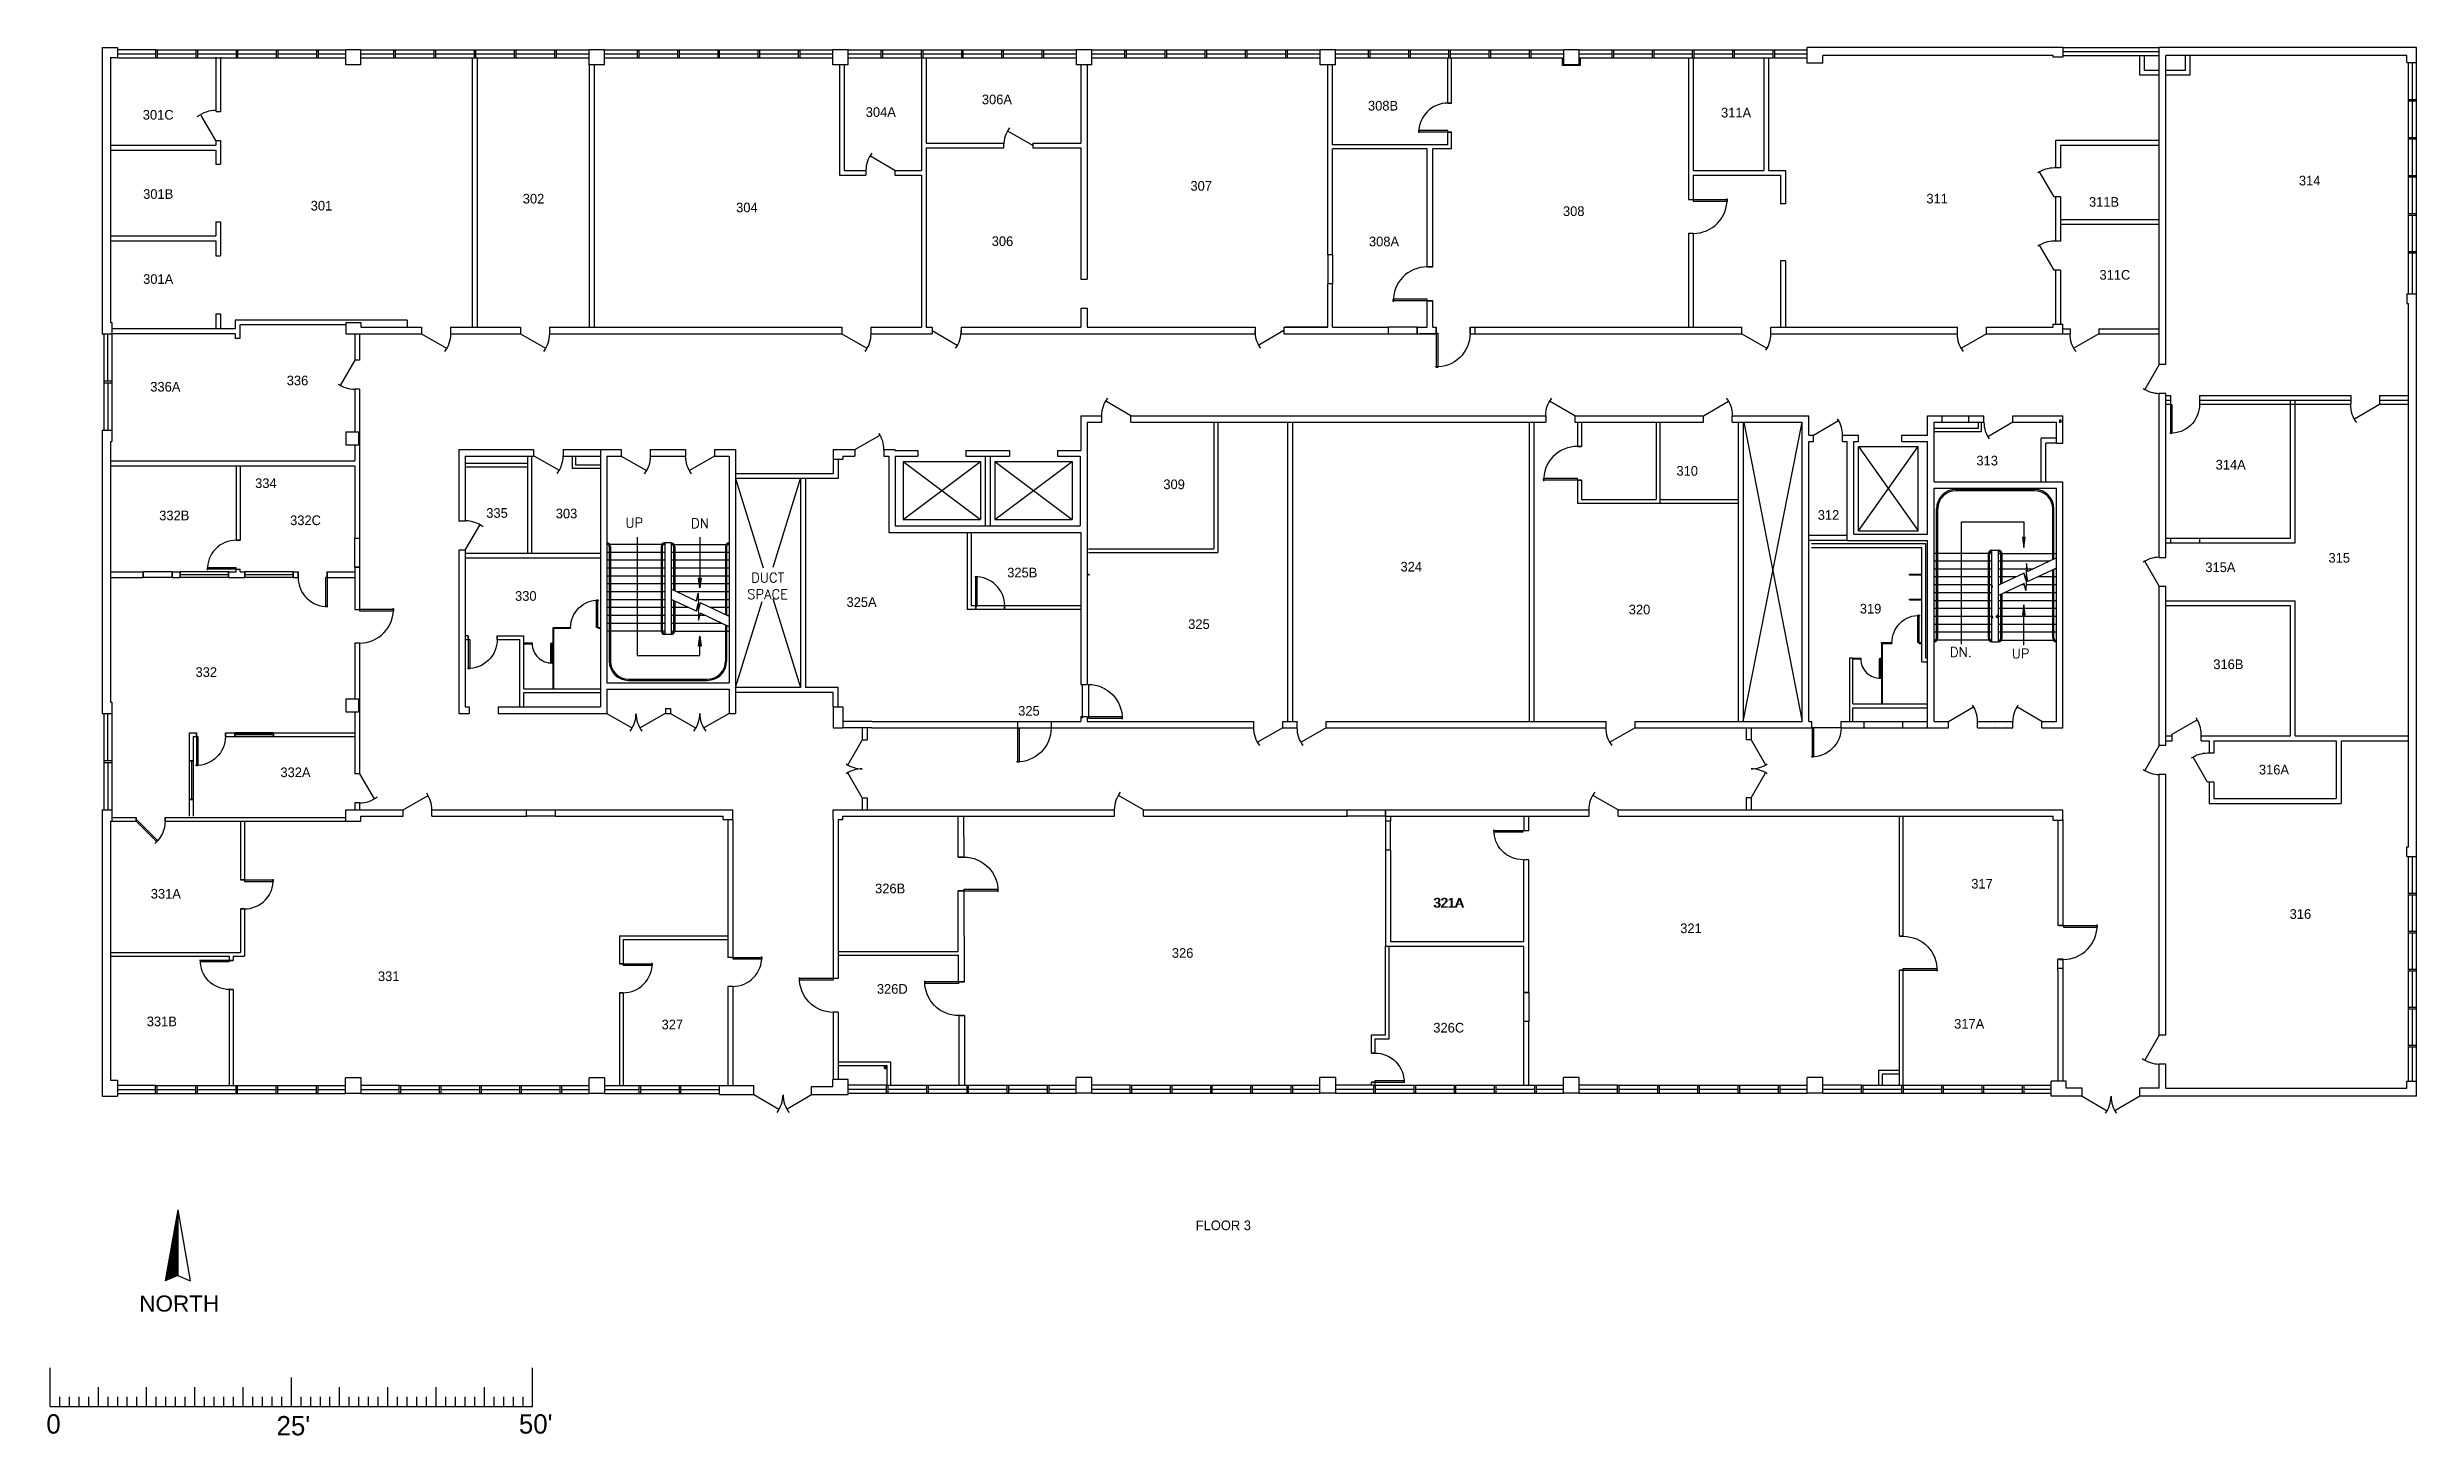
# Model space of a CAD drawing. Header units: inches. Extents: x -34849 to 37501, y -26482 to 39290.
# Drawn here: x -34 to 2912, y 2663 to 4388 of the extents above; entities that cross this region are included whole.
import ezdxf
from ezdxf.enums import TextEntityAlignment as Align

# ---------------------------------------------------------------- set-up
doc = ezdxf.new("R2010")
doc.units = ezdxf.units.IN
doc.header["$MEASUREMENT"] = 0
for name, color, linetype in [('035$04DOOR', 150, 'Continuous'), ('035$04LOD', 251, 'Continuous'), ('035$04OFF', 7, 'Continuous'), ('035$04OFFICE', 7, 'Continuous'), ('035$04OUT', 7, 'Continuous'), ('035$04WAL', 7, 'Continuous'), ('151$01OUT', 7, 'Continuous')]:
    doc.layers.add(name, color=color, linetype=linetype)
doc.styles.add('ROMANS', font='romans')

msp = doc.modelspace()

# ---------------------------------------------------------------- texts
msp.add_text('FLOOR 3', height=12).set_placement((1393.6, 2918.1, 0))
at = {"layer": '035$04LOD', "style": 'ROMANS'}
for s, p in [('UP', (684.4, 3791.6, 0)), ('DN', (766, 3790.9, 0)), ('SPACE', (835.8, 3702.7, 0)), ('DUCT', (840.8, 3723.4, 0)), ('DN.', (2331.4, 3630.7, 0)), ('UP', (2408.2, 3629, 0))]:
    msp.add_text(s, height=12, dxfattribs=at).set_placement(p)
at = {"layer": '035$04OFFICE'}
for s, p in [('326B', (994.9, 3336.9)), ('321A', (1688.8, 3319.1)), ('326D', (997.1, 3212)), ('317A', (2336.6, 3168.6))]:
    msp.add_text(s, height=12, dxfattribs=at).set_placement(p)

# ---------------------------------------------------------------- blocks, each defined once
blk = doc.blocks.new('OFFICE')
at = {"color": 2, "linetype": 'Continuous'}
blk.add_attdef('OFFICE', text='', height=12, dxfattribs=at).set_placement((0, 0), align=Align.MIDDLE)
blk = doc.blocks.new('scale bar')
for p, q in [((-41591.4, 15421.9), (-41591.4, 15469.9)), ((-40991.4, 15421.9), (-40991.4, 15469.9)), ((-41591.4, 15421.9), (-41591.4, 15445.9)), ((-41531.4, 15421.9), (-41531.4, 15445.9)), ((-41471.4, 15421.9), (-41471.4, 15445.9)), ((-41411.4, 15421.9), (-41411.4, 15445.9)), ((-41351.4, 15421.9), (-41351.4, 15445.9)), ((-41291.4, 15421.9), (-41291.4, 15457.9)), ((-41231.4, 15421.9), (-41231.4, 15445.9)), ((-41171.4, 15421.9), (-41171.4, 15445.9)), ((-41111.4, 15421.9), (-41111.4, 15445.9)), ((-41051.4, 15421.9), (-41051.4, 15445.9)), ((-41591.4, 15421.9), (-40991.4, 15421.9)), ((-41579.4, 15421.9), (-41579.4, 15433.9)), ((-41567.4, 15421.9), (-41567.4, 15433.9)), ((-41555.4, 15421.9), (-41555.4, 15433.9)), ((-41543.4, 15421.9), (-41543.4, 15433.9)), ((-41531.4, 15421.9), (-41531.4, 15421.9)), ((-41519.4, 15421.9), (-41519.4, 15433.9)), ((-41507.4, 15421.9), (-41507.4, 15433.9)), ((-41495.4, 15421.9), (-41495.4, 15433.9)), ((-41483.4, 15421.9), (-41483.4, 15433.9)), ((-41471.4, 15421.9), (-41471.4, 15421.9)), ((-41459.4, 15421.9), (-41459.4, 15433.9)), ((-41447.4, 15421.9), (-41447.4, 15433.9)), ((-41435.4, 15421.9), (-41435.4, 15433.9)), ((-41423.4, 15421.9), (-41423.4, 15433.9)), ((-41411.4, 15421.9), (-41411.4, 15421.9)), ((-41399.4, 15421.9), (-41399.4, 15433.9)), ((-41387.4, 15421.9), (-41387.4, 15433.9)), ((-41375.4, 15421.9), (-41375.4, 15433.9)), ((-41363.4, 15421.9), (-41363.4, 15433.9)), ((-41351.4, 15421.9), (-41351.4, 15421.9)), ((-41339.4, 15421.9), (-41339.4, 15433.9)), ((-41327.4, 15421.9), (-41327.4, 15433.9)), ((-41315.4, 15421.9), (-41315.4, 15433.9)), ((-41303.4, 15421.9), (-41303.4, 15433.9)), ((-41279.4, 15421.9), (-41279.4, 15433.9)), ((-41267.4, 15421.9), (-41267.4, 15433.9)), ((-41255.4, 15421.9), (-41255.4, 15433.9)), ((-41243.4, 15421.9), (-41243.4, 15433.9)), ((-41231.4, 15421.9), (-41231.4, 15421.9)), ((-41219.4, 15421.9), (-41219.4, 15433.9)), ((-41207.4, 15421.9), (-41207.4, 15433.9)), ((-41195.4, 15421.9), (-41195.4, 15433.9)), ((-41183.4, 15421.9), (-41183.4, 15433.9)), ((-41171.4, 15421.9), (-41171.4, 15421.9)), ((-41159.4, 15421.9), (-41159.4, 15433.9)), ((-41147.4, 15421.9), (-41147.4, 15433.9)), ((-41135.4, 15421.9), (-41135.4, 15433.9)), ((-41123.4, 15421.9), (-41123.4, 15433.9)), ((-41111.4, 15421.9), (-41111.4, 15421.9)), ((-41099.4, 15421.9), (-41099.4, 15433.9)), ((-41087.4, 15421.9), (-41087.4, 15433.9)), ((-41075.4, 15421.9), (-41075.4, 15433.9)), ((-41063.4, 15421.9), (-41063.4, 15433.9)), ((-41051.4, 15421.9), (-41051.4, 15421.9)), ((-41039.4, 15421.9), (-41039.4, 15433.9)), ((-41027.4, 15421.9), (-41027.4, 15433.9)), ((-41015.4, 15421.9), (-41015.4, 15433.9)), ((-41003.4, 15421.9), (-41003.4, 15433.9))]:
    blk.add_line(p, q)
for s, p in [('0', (-41596.1, 15388)), ("25'", (-41309.8, 15385.8)), ("50'", (-41008.5, 15388))]:
    blk.add_text(s, height=24).set_placement(p)
blk = doc.blocks.new('NORTH')
at = {"layer": '151$01OUT'}
h = blk.add_hatch(dxfattribs=at)
h.set_pattern_fill('ANSI31', color=256, scale=10, angle=-22, style=0)
h.set_pattern_definition([(23, (-25359.4078, -571.1874), (-0.48841391, 1.15063107), [])])
h.paths.add_polyline_path([(-17714.4, 14470.8), (-17638.8, 14440.3), (-17638.4, 14423.3)])
for p, q in [((-17714.4, 14470.8, 0), (-17626.7, 14452.2, 0)), ((-17714.4, 14470.8, 0), (-17638.4, 14423.3, 0)), ((-17714.4, 14470.8, 0), (-17638.8, 14440.3, 0)), ((-17638.8, 14440.3, 0), (-17626.7, 14452.2, 0)), ((-17638.8, 14440.3, 0), (-17638.4, 14423.3, 0))]:
    blk.add_line(p, q, dxfattribs=at)
at = {"layer": '151$01OUT', "insert": (-17633.6, 14386.6, 0), "char_height": 20, "width": 81.982, "attachment_point": 1, "rotation": 68}
blk.add_mtext('{\\fArial|b0|i0|c0|p34;NORTH}', dxfattribs=at)
blk = doc.blocks.new('*X31')
at = {"color": 0}
for p, q in [((2916.8, 1357.1), (2916.3, 1359.4)), ((2916.3, 1357.1), (2916.8, 1357.1)), ((2917.6, 1384.5), (2917.6, 1384.5)), ((2921.2, 1377.6), (2921.2, 1377.6)), ((2923.8, 1380.9), (2923.8, 1380.9)), ((2916.8, 1330.7), (2916.8, 1330.7)), ((2917, 1340.9), (2917, 1340.9)), ((2920.1, 1348), (2920.1, 1348)), ((2917.6, 1319.2), (2916.3, 1320.9)), ((2916.3, 1318.7), (2917.6, 1319.2)), ((2921.4, 1319.8), (2923.7, 1322.7)), ((2921.4, 1319.8), (2924.3, 1319.6)), ((2924.3, 1319.9), (2923.7, 1322.7)), ((2909.1, 1188.7), (2909.1, 1188.7)), ((2919, 1183.2), (2919, 1183.2)), ((2921.1, 1182.8), (2921.1, 1182.8)), ((2934.4, 1183), (2934.4, 1183))]:
    blk.add_line(p, q, dxfattribs=at)
blk = doc.blocks.new('*X30')
at = {"color": 0}
for p, q in [((2894.4, 1569.8), (2894.4, 1569.8)), ((2945.9, 1567.5), (2945.9, 1567.5)), ((2949.1, 1563.1), (2949.1, 1563.1)), ((2977.3, 1565.2), (2977.3, 1565.2)), ((2997.6, 1565.3), (2997.6, 1565.3)), ((3000.3, 1561.8), (3001, 1565.5)), ((3000.3, 1561.8), (3003, 1563)), ((3003, 1563), (3001, 1565.5)), ((3001.7, 1538.3), (3001.7, 1538.3))]:
    blk.add_line(p, q, dxfattribs=at)
blk = doc.blocks.new('*X35')
at = {"color": 0}
blk.add_line((2894.4, 1569.8), (2894.4, 1569.8), dxfattribs=at)
blk = doc.blocks.new('Easter Egg')
at = {"layer": '035$04OFF'}
for p, q in [((-6, 7), (5, 7)), ((-6, 6), (-5, 7)), ((-6, 6), (5, 6)), ((-5, 6), (-5, 7)), ((-5, 6), (-4, 7)), ((-4, 6), (-4, 7)), ((-4, 6), (-3, 7)), ((-2, 6), (-3, 7)), ((-2, 6), (-2, 7)), ((-1, 6), (-2, 7)), ((-1, 6), (-1, 7)), ((0, 6), (-1, 7)), ((0, 6), (1, 7)), ((1, 6), (1, 7)), ((1, 6), (2, 7)), ((3, 6), (2, 7)), ((3, 6), (3, 7)), ((4, 6), (3, 7)), ((4, 6), (4, 7)), ((5, 6), (4, 7)), ((5, 6), (5, 7))]:
    blk.add_line(p, q, dxfattribs=at)
blk.add_lwpolyline([(0, 14), (1, 14), (1, 14), (2, 14), (3, 13), (4, 12), (4, 12), (4, 12), (4, 11), (5, 10), (5, 10), (5, 9), (5, 9), (5, 8), (5, 8), (5, 8), (5, 7), (5, 6), (5, 6), (5, 5), (5, 5), (5, 5), (5, 4), (5, 4), (5, 3), (5, 3), (4, 3), (4, 3), (4, 3), (4, 2), (4, 2), (3, 2), (3, 1), (3, 1), (2, 1), (2, 0), (1, 0), (0, 0), (-1, 0), (-2, 0), (-3, 1), (-3, 1), (-3, 1), (-4, 2), (-5, 2), (-5, 3), (-5, 3), (-5, 3), (-5, 4), (-6, 4), (-6, 5), (-6, 5), (-6, 6), (-6, 6), (-6, 7), (-6, 7), (-6, 7), (-6, 8), (-6, 9), (-6, 10), (-5, 11), (-4, 12), (-4, 13), (-3, 13), (-3, 14), (-2, 14), (-2, 14), (-1, 14), (-1, 14), (-1, 14), (0, 14)], dxfattribs=at)

# ---------------------------------------------------------------- linework, layer by layer
at = {"layer": '035$04DOOR'}
for p, q in [((175, 4272.8, 0), (157, 4304, 0)), ((1191.1, 4266.4, 0), (1159.9, 4284.4, 0)), ((1707.1, 4285, 0), (1671.1, 4285, 0)), ((1671.1, 4283.2, 0), (1671.1, 4285, 0)), ((1707.1, 4283.2, 0), (1671.1, 4283.2, 0)), ((1707.1, 4283.2, 0), (1707.1, 4285, 0)), ((1019.5, 4235.5, 0), (988.3, 4253.5, 0)), ((2460.8, 4202.6, 0), (2442.8, 4233.8, 0)), ((2012.3, 4199.3, 0), (2054.3, 4199.3, 0)), ((2012.3, 4199.3, 0), (2012.3, 4197.2, 0)), ((2012.3, 4197.2, 0), (2054.3, 4197.2, 0)), ((2054.3, 4199.3, 0), (2054.3, 4197.2, 0)), ((2460.8, 4111.5, 0), (2442.8, 4142.7, 0)), ((1681.2, 4075.6, 0), (1639.2, 4075.6, 0)), ((1639.2, 4073.5, 0), (1639.2, 4075.6, 0)), ((1681.2, 4073.5, 0), (1639.2, 4073.5, 0)), ((1681.2, 4073.5, 0), (1681.2, 4075.6, 0)), ((1065.8, 4036.5, 0), (1097, 4018.5, 0)), ((1503.3, 4036.5, 0), (1472.2, 4018.5, 0)), ((430.9, 4032.5, 0), (462.1, 4014.5, 0)), ((553.9, 4032.5, 0), (585.1, 4014.5, 0)), ((953.5, 4032.5, 0), (984.7, 4014.5, 0)), ((1692.7, 4033.1, 0), (1692.7, 3991.1, 0)), ((1692.7, 4033.1, 0), (1694.8, 4033.1, 0)), ((1694.8, 4033.1, 0), (1694.8, 3991.1, 0)), ((2072.8, 4032.5, 0), (2103.9, 4014.5, 0)), ((2376.7, 4032.5, 0), (2345.6, 4014.5, 0)), ((2516.7, 4032.5, 0), (2485.5, 4014.5, 0)), ((347.9, 3999.5, 0), (329.9, 3968.3, 0)), ((1692.7, 3991.1, 0), (1694.8, 3991.1, 0)), ((2591.7, 3994.4, 0), (2573.7, 3963.2, 0)), ((1312.8, 3930.5, 0), (1281.7, 3948.5, 0)), ((1864.8, 3930.5, 0), (1833.6, 3948.5, 0)), ((2024.8, 3930.5, 0), (2055.9, 3948.5, 0)), ((2161.8, 3906.5, 0), (2192.9, 3924.5, 0)), ((2409.7, 3922.5, 0), (2378.6, 3904.5, 0)), ((2605.7, 3944.7, 0), (2605.7, 3908.7, 0)), ((2605.7, 3944.7, 0), (2607.5, 3944.7, 0)), ((2607.5, 3944.7, 0), (2607.5, 3908.7, 0)), ((2865.7, 3944.4, 0), (2834.5, 3926.4, 0)), ((969.9, 3888.5, 0), (1001.1, 3906.5, 0)), ((2605.7, 3908.7, 0), (2607.5, 3908.7, 0)), ((570.7, 3880.8, 0), (601.9, 3862.8, 0)), ((679.3, 3880.5, 0), (710.5, 3862.5, 0)), ((795.3, 3880.5, 0), (764.1, 3862.5, 0)), ((1868.2, 3852.6, 0), (1826.2, 3852.6, 0)), ((1826.2, 3850.5, 0), (1826.2, 3852.6, 0)), ((1868.2, 3850.5, 0), (1826.2, 3850.5, 0)), ((1868.2, 3850.5, 0), (1868.2, 3852.6, 0)), ((485.3, 3763.5, 0), (503.3, 3794.7, 0)), ((200.6, 3741.5, 0), (164.6, 3741.5, 0)), ((164.6, 3739.7, 0), (164.6, 3741.5, 0)), ((200.6, 3739.7, 0), (200.6, 3741.5, 0)), ((2591.7, 3718.6, 0), (2573.7, 3749.7, 0)), ((200.6, 3739.7, 0), (164.6, 3739.7, 0)), ((313.5, 3729.5, 0), (311.7, 3729.5, 0)), ((311.7, 3729.5, 0), (311.7, 3693.5, 0)), ((313.5, 3729.5, 0), (313.5, 3693.5, 0)), ((1120, 3694.2, 0), (1120, 3730.2, 0)), ((1120, 3730.2, 0), (1121.8, 3730.2, 0)), ((1121.8, 3694.2, 0), (1121.8, 3730.2, 0)), ((313.5, 3693.5, 0), (311.7, 3693.5, 0)), ((354, 3690, 0), (396, 3690, 0)), ((354, 3690, 0), (354, 3687.9, 0)), ((354, 3687.9, 0), (396, 3687.9, 0)), ((396, 3690, 0), (396, 3687.9, 0)), ((648.6, 3667.4, 0), (648.6, 3701.4, 0)), ((650.3, 3701.4, 0), (648.6, 3701.4, 0)), ((650.3, 3667.4, 0), (650.3, 3701.4, 0)), ((1120, 3694.2, 0), (1121.8, 3694.2, 0)), ((2291.5, 3648.5, 0), (2291.5, 3682.5, 0)), ((2293.2, 3682.5, 0), (2291.5, 3682.5, 0)), ((2293.2, 3648.5, 0), (2293.2, 3682.5, 0)), ((650.3, 3667.4, 0), (648.6, 3667.4, 0)), ((489, 3652.4, 0), (489, 3616.4, 0)), ((489, 3652.4, 0), (490.8, 3652.4, 0)), ((490.8, 3652.4, 0), (490.8, 3616.4, 0)), ((592.6, 3647.2, 0), (591.4, 3647.2, 0)), ((591.4, 3647.2, 0), (591.4, 3623.2, 0)), ((592.6, 3647.2, 0), (592.6, 3623.2, 0)), ((2244.6, 3628.3, 0), (2243.4, 3628.3, 0)), ((2243.4, 3628.3, 0), (2243.4, 3604.3, 0)), ((2244.6, 3628.3, 0), (2244.6, 3604.3, 0)), ((2293.2, 3648.5, 0), (2291.5, 3648.5, 0)), ((489, 3616.4, 0), (490.8, 3616.4, 0)), ((592.6, 3623.2, 0), (591.4, 3623.2, 0)), ((2244.6, 3604.3, 0), (2243.4, 3604.3, 0)), ((2329.7, 3550.6, 0), (2360.9, 3568.6, 0)), ((2445.7, 3550.6, 0), (2414.6, 3568.6, 0)), ((661.3, 3560.6, 0), (692.5, 3542.6, 0)), ((734, 3560.6, 0), (702.9, 3542.6, 0)), ((740.5, 3560.6, 0), (771.7, 3542.6, 0)), ((813.3, 3560.6, 0), (782.1, 3542.6, 0)), ((1171.8, 3542.2, 0), (1171.8, 3500.2, 0)), ((1171.8, 3542.2, 0), (1173.9, 3542.2, 0)), ((1173.9, 3542.2, 0), (1173.9, 3500.2, 0)), ((1260.2, 3554.5, 0), (1260.2, 3556.6, 0)), ((1260.2, 3556.6, 0), (1302.2, 3556.6, 0)), ((1260.2, 3554.5, 0), (1302.2, 3554.5, 0)), ((1302.2, 3554.5, 0), (1302.2, 3556.6, 0)), ((1501.8, 3542.6, 0), (1470.6, 3524.6, 0)), ((1555.8, 3542.6, 0), (1524.6, 3524.6, 0)), ((1939.8, 3542.6, 0), (1908.6, 3524.6, 0)), ((2160, 3542.6, 0), (2160, 3506.6, 0)), ((2160, 3542.6, 0), (2161.8, 3542.6, 0)), ((2161.8, 3542.6, 0), (2161.8, 3506.6, 0)), ((2607.8, 3534.6, 0), (2639, 3552.6, 0)), ((151, 3531.9, 0), (151, 3495.9, 0)), ((151, 3531.9, 0), (152.8, 3531.9, 0)), ((152.8, 3531.9, 0), (152.8, 3495.9, 0)), ((978.9, 3527.6, 0), (960.9, 3496.4, 0)), ((2084.2, 3527.6, 0), (2102.2, 3496.4, 0)), ((2160, 3506.6, 0), (2161.8, 3506.6, 0)), ((2591.7, 3520.6, 0), (2573.7, 3489.4, 0)), ((2651.7, 3474.9, 0), (2633.7, 3506.1, 0)), ((151, 3495.9, 0), (152.8, 3495.9, 0)), ((353.9, 3485.6, 0), (371.9, 3454.4, 0)), ((978.9, 3455.6, 0), (960.9, 3486.8, 0)), ((1171.8, 3500.2, 0), (1173.9, 3500.2, 0)), ((2084.2, 3455.6, 0), (2102.2, 3486.8, 0)), ((407.9, 3440.6, 0), (439.1, 3458.6, 0)), ((1328.7, 3440.6, 0), (1297.5, 3458.6, 0)), ((1918.7, 3440.6, 0), (1887.5, 3458.6, 0)), ((76.1, 3426.6, 0), (77.3, 3427.9, 0)), ((76.1, 3426.6, 0), (101.5, 3401.2, 0)), ((77.3, 3427.9, 0), (102.8, 3402.4, 0)), ((101.5, 3401.2, 0), (102.8, 3402.4, 0)), ((1800.5, 3414.6, 0), (1764.5, 3414.6, 0)), ((1764.5, 3414.6, 0), (1764.5, 3412.8, 0)), ((1800.5, 3412.8, 0), (1764.5, 3412.8, 0)), ((1800.5, 3414.6, 0), (1800.5, 3412.8, 0)), ((210.6, 3353.5, 0), (246.6, 3353.5, 0)), ((210.6, 3353.5, 0), (210.6, 3351.7, 0)), ((210.6, 3351.7, 0), (246.6, 3351.7, 0)), ((246.6, 3353.5, 0), (246.6, 3351.7, 0)), ((1105.7, 3341.9, 0), (1147.7, 3342.1, 0)), ((1105.7, 3339.8, 0), (1105.7, 3341.9, 0)), ((1105.7, 3339.8, 0), (1147.7, 3340, 0)), ((1147.7, 3340, 0), (1147.7, 3342.1, 0)), ((2472.4, 3296.7, 0), (2514.4, 3296.7, 0)), ((2472.4, 3296.7, 0), (2472.4, 3294.6, 0)), ((2472.4, 3294.6, 0), (2514.4, 3294.6, 0)), ((2514.4, 3296.7, 0), (2514.4, 3294.6, 0)), ((191.9, 3253.3, 0), (155.9, 3253.3, 0)), ((155.9, 3253.3, 0), (155.9, 3251.5, 0)), ((191.9, 3251.5, 0), (155.9, 3251.5, 0)), ((191.9, 3253.3, 0), (191.9, 3251.5, 0)), ((681.6, 3249.3, 0), (717.6, 3249.3, 0)), ((681.6, 3249.3, 0), (681.6, 3247.5, 0)), ((681.6, 3247.5, 0), (717.6, 3247.5, 0)), ((717.6, 3249.3, 0), (717.6, 3247.5, 0)), ((817.9, 3257.2, 0), (853.9, 3257.2, 0)), ((817.9, 3257.2, 0), (817.9, 3255.4, 0)), ((817.9, 3255.4, 0), (853.9, 3255.4, 0)), ((853.9, 3257.2, 0), (853.9, 3255.4, 0)), ((2273.4, 3241.4, 0), (2273.4, 3243.5, 0)), ((2273.4, 3243.5, 0), (2315.4, 3243.5, 0)), ((2273.4, 3241.4, 0), (2315.4, 3241.4, 0)), ((2315.4, 3241.4, 0), (2315.4, 3243.5, 0)), ((942.9, 3230.9, 0), (900.9, 3230.9, 0)), ((900.9, 3230.9, 0), (900.9, 3228.8, 0)), ((942.9, 3228.8, 0), (900.9, 3228.8, 0)), ((942.9, 3230.9, 0), (942.9, 3228.8, 0)), ((1098.7, 3226.9, 0), (1056.7, 3226.8, 0)), ((1056.7, 3226.8, 0), (1056.8, 3224.7, 0)), ((1098.8, 3224.8, 0), (1056.8, 3224.7, 0)), ((1098.7, 3226.9, 0), (1098.8, 3224.8, 0)), ((2591.7, 3160.6, 0), (2573.7, 3129.4, 0)), ((1616.6, 3102.2, 0), (1616.6, 3104, 0)), ((1616.6, 3104, 0), (1652.6, 3104, 0)), ((1616.6, 3102.2, 0), (1652.6, 3102.2, 0)), ((1652.6, 3102.2, 0), (1652.6, 3104, 0)), ((844, 3086.6, 0), (875.2, 3068.6, 0)), ((916.8, 3086.6, 0), (885.6, 3068.6, 0)), ((2495.7, 3084.6, 0), (2526.9, 3066.6, 0)), ((2567.7, 3084.6, 0), (2536.5, 3066.6, 0))]:
    msp.add_line(p, q, dxfattribs=at)
for centre, radius, start, end in [((175, 4272.8, 0), 37.3, 89.2416, 128.2375), ((1191.1, 4266.4, 0), 36.4, 142.6791, 179.8532), ((1019.5, 4235.5, 0), 36, 143.2328, 180), ((2460.8, 4202.6, 0), 36, 90, 124.17), ((2460.8, 4111.5, 0), 36, 90, 124.17), ((1068.8, 4034.9, 0), 33.1, 321.7346, 2.7491), ((1500.3, 4034.9, 0), 33.1, 177.2509, 218.2654), ((430.9, 4032.5, 0), 36.4, 322.6791, 359.8532), ((553.9, 4032.5, 0), 36.4, 322.6791, 359.8532), ((953.5, 4032.5, 0), 36.4, 322.6791, 359.8532), ((2072.8, 4032.5, 0), 36, 325.5239, 0), ((2376.7, 4032.5, 0), 36.4, 180.1468, 217.3209), ((2516.7, 4032.5, 0), 36.4, 180.1468, 217.3209), ((347.9, 3999.5, 0), 36, 235.0263, 270), ((1312.8, 3930.5, 0), 36.4, 142.6791, 179.8532), ((1864.8, 3930.5, 0), 36.4, 142.6791, 179.8532), ((2024.8, 3930.5, 0), 36.4, 0.1468, 37.3209), ((2591.7, 3994.4, 0), 36, 235.83, 270), ((2161.8, 3906.5, 0), 36, 0, 33.9788), ((2409.7, 3922.5, 0), 36, 180, 215.3076), ((2865.7, 3944.4, 0), 36.4, 180.1468, 217.3209), ((969.9, 3888.5, 0), 36, 0, 33.9788), ((570.7, 3880.8, 0), 36.4, 322.6791, 359.8532), ((679.3, 3880.5, 0), 36.4, 322.6791, 359.8532), ((795.3, 3880.5, 0), 36.4, 180.1468, 217.3209), ((485.3, 3763.5, 0), 36.4, 52.6791, 89.8532), ((2591.7, 3718.6, 0), 36, 90, 124.17), ((2329.7, 3550.6, 0), 36, 0, 33.9788), ((2445.7, 3550.6, 0), 36, 146.0212, 180), ((661.3, 3560.6, 0), 36.4, 322.6791, 359.8532), ((734, 3560.6, 0), 36.4, 180.1468, 217.3209), ((740.5, 3560.6, 0), 36.4, 322.6791, 359.8532), ((813.3, 3560.6, 0), 36.4, 180.1468, 217.3209), ((1501.8, 3542.6, 0), 36.4, 180.1468, 217.3209), ((1555.8, 3542.6, 0), 36.4, 180.1468, 217.3209), ((1939.8, 3542.6, 0), 36.4, 180.1468, 217.3209), ((2607.8, 3534.6, 0), 36, 0, 34.17), ((2651.7, 3474.9, 0), 36, 90, 124.17), ((978.9, 3527.6, 0), 36, 236.0212, 270), ((978.9, 3455.6, 0), 36, 90, 123.9788), ((2084.2, 3527.6, 0), 36, 270, 303.9788), ((2084.2, 3455.6, 0), 36, 56.0212, 90), ((2591.7, 3520.6, 0), 36, 235.83, 270), ((353.9, 3485.6, 0), 36.4, 270.1468, 307.3209), ((407.9, 3440.6, 0), 36, 0, 34.9727), ((1328.7, 3440.6, 0), 36.4, 142.6791, 179.8532), ((1918.7, 3440.6, 0), 36.4, 142.6791, 179.8532), ((2591.7, 3160.6, 0), 36, 234.0468, 270), ((844, 3086.6, 0), 36.4, 322.6791, 359.8532), ((916.8, 3086.6, 0), 36.4, 180.1468, 217.3209), ((2495.7, 3084.6, 0), 36, 323.8843, 0), ((2567.7, 3084.6, 0), 36, 180, 216.1157)]:
    msp.add_arc(centre, radius, start, end, dxfattribs=at)
for centre, major_axis, start_param, end_param in [((1707.1, 4283.2, 0), (-25.5, 25.5), -0.785398, 0.815191), ((2012.3, 4199.3, 0), (29.7, 29.7), 3.926991, 5.52758), ((1681.2, 4073.5, 0), (29.7, 29.7), 0.785398, 2.385987), ((1868.2, 3850.5, 0), (29.7, 29.7), 0.785398, 2.385987), ((200.6, 3739.7, 0), (25.5, 25.5), 0.785398, 2.385987), ((313.5, 3729.5, 0), (-25.5, 25.5), 0.785398, 2.385987), ((1120, 3694.2, 0), (-25.5, 25.5), 3.926991, 5.52758), ((354, 3690, 0), (29.7, 29.7), 3.926991, 5.52758), ((592.6, 3647.2, 0), (-17, 17), 0.785398, 2.385987), ((2244.6, 3628.3, 0), (-17, 17), 0.785398, 2.385987), ((210.6, 3353.5, 0), (25.5, 25.5), 3.926991, 5.52758), ((2472.4, 3296.7, 0), (29.7, 29.7), 3.926991, 5.52758), ((681.6, 3249.3, 0), (25.5, 25.5), 3.926991, 5.52758), ((817.9, 3257.2, 0), (25.5, 25.5), 3.926991, 5.52758)]:
    msp.add_ellipse(centre, major_axis=major_axis, ratio=1, start_param=start_param, end_param=end_param, dxfattribs=at)
at = {"layer": '035$04DOOR', "extrusion": (0, 0, -1)}
for centre, major_axis, start_param, end_param in [((1692.7, 4033.1, 0), (-29.7, 29.7), 2.356194, 3.956783), ((2605.7, 3944.7, 0), (-25.5, 25.5), 2.356194, 3.956783), ((650.3, 3667.4, 0), (-24, 24), 5.497787, 7.098376), ((2293.2, 3648.5, 0), (-24, 24), 5.497787, 7.098376), ((489, 3652.4, 0), (25.5, 25.5), 0.785398, 2.385987), ((1260.2, 3554.5, 0), (-29.7, 29.7), 0.785398, 2.385987), ((1171.8, 3542.2, 0), (29.7, 29.7), 0.785398, 2.385987), ((2160, 3542.6, 0), (25.5, 25.5), 0.785398, 2.385987), ((151, 3531.9, 0), (25.5, 25.5), 0.785398, 2.385987), ((76.1, 3426.6, 0), (25.5, 25.5), 0.785273, 1.661332), ((1800.5, 3414.6, 0), (25.5, 25.5), 2.356194, 3.956783), ((1105.7, 3339.8, 0), (29.7, 29.7), -0.788062, 0.812526), ((2273.4, 3241.4, 0), (29.7, 29.7), -0.785398, 0.815191), ((191.9, 3253.3, 0), (-25.5, 25.5), 3.926991, 5.52758), ((942.9, 3230.9, 0), (-29.7, 29.7), 3.926991, 5.52758), ((1098.7, 3226.9, 0), (29.7, 29.7), 2.35353, 3.954119), ((1616.6, 3102.2, 0), (25.5, 25.5), -0.785398, 0.815191)]:
    msp.add_ellipse(centre, major_axis=major_axis, ratio=1, start_param=start_param, end_param=end_param, dxfattribs=at)
at = {"layer": '035$04LOD'}
for p, q in [((100.7, 4385.5, 0), (52.7, 4385.5, 0)), ((52.7, 4380.5, 0), (100.7, 4380.5, 0)), ((52.7, 4375.5, 0), (100.7, 4375.5, 0)), ((102.7, 4385.5, 0), (150.7, 4385.5, 0)), ((102.7, 4380.5, 0), (150.7, 4380.5, 0)), ((102.7, 4375.5, 0), (150.7, 4375.5, 0)), ((152.7, 4385.5, 0), (200.7, 4385.5, 0)), ((152.7, 4380.5, 0), (200.7, 4380.5, 0)), ((152.7, 4375.5, 0), (200.7, 4375.5, 0)), ((202.7, 4385.5, 0), (250.7, 4385.5, 0)), ((202.7, 4380.5, 0), (250.7, 4380.5, 0)), ((202.7, 4375.5, 0), (250.7, 4375.5, 0)), ((252.7, 4385.5, 0), (300.7, 4385.5, 0)), ((252.7, 4380.6, 0), (300.7, 4380.6, 0)), ((252.7, 4375.5, 0), (300.7, 4375.5, 0)), ((302.7, 4385.5, 0), (336.6, 4385.5, 0)), ((302.7, 4380.6, 0), (336.6, 4380.6, 0)), ((302.7, 4375.5, 0), (336.6, 4375.5, 0)), ((355.3, 4385.5, 0), (396.6, 4385.5, 0)), ((355.3, 4380.5, 0), (396.6, 4380.5, 0)), ((355.3, 4375.5, 0), (396.6, 4375.5, 0)), ((398.6, 4385.5, 0), (446.6, 4385.5, 0)), ((398.6, 4380.5, 0), (446.6, 4380.5, 0)), ((398.6, 4375.5, 0), (446.6, 4375.5, 0)), ((448.6, 4385.5, 0), (496.6, 4385.5, 0)), ((448.6, 4380.5, 0), (496.6, 4380.5, 0)), ((448.6, 4375.5, 0), (496.6, 4375.5, 0)), ((498.6, 4385.5, 0), (546.6, 4385.5, 0)), ((498.6, 4380.5, 0), (546.6, 4380.5, 0)), ((498.6, 4375.5, 0), (546.6, 4375.5, 0)), ((548.6, 4385.5, 0), (596.6, 4385.5, 0)), ((548.6, 4380.6, 0), (596.6, 4380.6, 0)), ((548.6, 4375.5, 0), (596.6, 4375.5, 0)), ((598.6, 4385.5, 0), (639.6, 4385.5, 0)), ((598.6, 4380.6, 0), (639.6, 4380.6, 0)), ((598.6, 4375.5, 0), (639.6, 4375.5, 0)), ((658.3, 4385.5, 0), (699.6, 4385.5, 0)), ((658.3, 4380.5, 0), (699.6, 4380.5, 0)), ((658.3, 4375.5, 0), (699.6, 4375.5, 0)), ((701.6, 4385.5, 0), (749.6, 4385.5, 0)), ((701.6, 4380.5, 0), (749.6, 4380.5, 0)), ((701.6, 4375.5, 0), (749.6, 4375.5, 0)), ((751.6, 4385.5, 0), (799.6, 4385.5, 0)), ((751.6, 4380.5, 0), (799.6, 4380.5, 0)), ((751.6, 4375.5, 0), (799.6, 4375.5, 0)), ((801.6, 4385.5, 0), (849.6, 4385.5, 0)), ((801.6, 4380.5, 0), (849.6, 4380.5, 0)), ((801.6, 4375.5, 0), (849.6, 4375.5, 0)), ((851.6, 4385.5, 0), (899.6, 4385.5, 0)), ((851.6, 4380.6, 0), (899.6, 4380.6, 0)), ((851.6, 4375.5, 0), (899.6, 4375.5, 0)), ((901.6, 4385.5, 0), (942.5, 4385.5, 0)), ((901.6, 4380.6, 0), (942.5, 4380.6, 0)), ((901.6, 4375.5, 0), (942.5, 4375.5, 0)), ((961.3, 4385.5, 0), (1002.6, 4385.5, 0)), ((961.3, 4380.5, 0), (1002.6, 4380.5, 0)), ((961.3, 4375.5, 0), (1002.6, 4375.5, 0)), ((1004.6, 4385.5, 0), (1052.6, 4385.5, 0)), ((1004.6, 4380.5, 0), (1052.6, 4380.5, 0)), ((1004.6, 4375.5, 0), (1052.6, 4375.5, 0)), ((1054.6, 4385.5, 0), (1102.6, 4385.5, 0)), ((1054.6, 4380.5, 0), (1102.6, 4380.5, 0)), ((1054.6, 4375.5, 0), (1102.6, 4375.5, 0)), ((1104.6, 4385.5, 0), (1152.6, 4385.5, 0)), ((1104.6, 4380.5, 0), (1152.6, 4380.5, 0)), ((1104.6, 4375.5, 0), (1152.6, 4375.5, 0)), ((1154.6, 4385.5, 0), (1202.6, 4385.5, 0)), ((1154.6, 4380.6, 0), (1202.6, 4380.6, 0)), ((1154.6, 4375.5, 0), (1202.6, 4375.5, 0)), ((1204.6, 4385.5, 0), (1245.5, 4385.5, 0)), ((1204.6, 4380.6, 0), (1245.5, 4380.6, 0)), ((1204.6, 4375.5, 0), (1245.5, 4375.5, 0)), ((1264.2, 4385.5, 0), (1305.5, 4385.5, 0)), ((1264.2, 4380.5, 0), (1305.5, 4380.5, 0)), ((1264.2, 4375.5, 0), (1305.5, 4375.5, 0)), ((1307.5, 4385.5, 0), (1355.5, 4385.5, 0)), ((1307.5, 4380.5, 0), (1355.5, 4380.5, 0)), ((1307.5, 4375.5, 0), (1355.5, 4375.5, 0)), ((1357.5, 4385.5, 0), (1405.5, 4385.5, 0)), ((1357.5, 4380.5, 0), (1405.5, 4380.5, 0)), ((1357.5, 4375.5, 0), (1405.5, 4375.5, 0)), ((1407.5, 4385.5, 0), (1455.5, 4385.5, 0)), ((1407.5, 4380.5, 0), (1455.5, 4380.5, 0)), ((1407.5, 4375.5, 0), (1455.5, 4375.5, 0)), ((1457.5, 4385.5, 0), (1505.5, 4385.5, 0)), ((1457.5, 4380.6, 0), (1505.5, 4380.6, 0)), ((1457.5, 4375.5, 0), (1505.5, 4375.5, 0)), ((1507.5, 4385.5, 0), (1548.5, 4385.5, 0)), ((1507.5, 4380.6, 0), (1548.5, 4380.6, 0)), ((1507.5, 4375.5, 0), (1548.5, 4375.5, 0)), ((1567.2, 4385.5, 0), (1608.5, 4385.5, 0)), ((1567.2, 4380.5, 0), (1608.5, 4380.5, 0)), ((1567.2, 4375.5, 0), (1608.5, 4375.5, 0)), ((1610.5, 4385.5, 0), (1658.5, 4385.5, 0)), ((1610.5, 4380.5, 0), (1658.5, 4380.5, 0)), ((1610.5, 4375.5, 0), (1658.5, 4375.5, 0)), ((1660.5, 4385.5, 0), (1708.5, 4385.5, 0)), ((1660.5, 4380.5, 0), (1708.5, 4380.5, 0)), ((1660.5, 4375.5, 0), (1708.5, 4375.5, 0)), ((1710.5, 4385.5, 0), (1758.5, 4385.5, 0)), ((1710.5, 4380.5, 0), (1758.5, 4380.5, 0)), ((1710.5, 4375.5, 0), (1758.5, 4375.5, 0)), ((1760.5, 4385.5, 0), (1808.5, 4385.5, 0)), ((1760.5, 4380.6, 0), (1808.5, 4380.6, 0)), ((1760.5, 4375.5, 0), (1808.5, 4375.5, 0)), ((1810.5, 4385.5, 0), (1851.4, 4385.5, 0)), ((1810.5, 4380.6, 0), (1851.4, 4380.6, 0)), ((1810.5, 4375.5, 0), (1851.4, 4375.5, 0)), ((1870.2, 4385.5, 0), (1911.5, 4385.5, 0)), ((1870.2, 4380.5, 0), (1911.5, 4380.5, 0)), ((1870.2, 4375.5, 0), (1911.5, 4375.5, 0)), ((1913.5, 4385.5, 0), (1961.5, 4385.5, 0)), ((1913.5, 4380.5, 0), (1961.5, 4380.5, 0)), ((1913.5, 4375.5, 0), (1961.5, 4375.5, 0)), ((1963.5, 4385.5, 0), (2011.5, 4385.5, 0)), ((1963.5, 4380.5, 0), (2011.5, 4380.5, 0)), ((1963.5, 4375.5, 0), (2011.5, 4375.5, 0)), ((2013.5, 4385.5, 0), (2061.5, 4385.5, 0)), ((2013.5, 4380.5, 0), (2061.5, 4380.5, 0)), ((2013.5, 4375.5, 0), (2061.5, 4375.5, 0)), ((2063.5, 4385.5, 0), (2111.5, 4385.5, 0)), ((2063.5, 4380.6, 0), (2111.5, 4380.6, 0)), ((2063.5, 4375.5, 0), (2111.5, 4375.5, 0)), ((2113.5, 4385.5, 0), (2154, 4385.5, 0)), ((2113.5, 4380.6, 0), (2154, 4380.6, 0)), ((2113.5, 4375.5, 0), (2154, 4375.5, 0)), ((2471.7, 4388.5, 0), (2591.7, 4388.5, 0)), ((2471.7, 4383.3, 0), (2591.7, 4383.3, 0)), ((2471.7, 4378.5, 0), (2591.7, 4378.5, 0)), ((2901.7, 4323.5, 0), (2901.7, 4369.7, 0)), ((2906.7, 4323.5, 0), (2906.7, 4369.7, 0)), ((2911.7, 4323.5, 0), (2911.7, 4369.7, 0)), ((2901.7, 4276.2, 0), (2901.7, 4321.5, 0)), ((2906.7, 4276.2, 0), (2906.7, 4321.5, 0)), ((2911.7, 4276.2, 0), (2911.7, 4321.5, 0)), ((2901.7, 4229, 0), (2901.7, 4274.2, 0)), ((2906.7, 4229, 0), (2906.7, 4274.2, 0)), ((2911.7, 4229, 0), (2911.7, 4274.2, 0)), ((2901.7, 4181.7, 0), (2901.7, 4227, 0)), ((2906.7, 4181.7, 0), (2906.7, 4227, 0)), ((2911.7, 4181.7, 0), (2911.7, 4227, 0)), ((2901.7, 4134.5, 0), (2901.7, 4179.7, 0)), ((2906.7, 4134.5, 0), (2906.7, 4179.7, 0)), ((2911.7, 4134.5, 0), (2911.7, 4179.7, 0)), ((2901.7, 4082.2, 0), (2901.7, 4132.5, 0)), ((2906.7, 4082.2, 0), (2906.7, 4132.5, 0)), ((2911.7, 4082.2, 0), (2911.7, 4132.5, 0)), ((36, 4032.5, 0), (36, 3973.8, 0)), ((41, 3973.8, 0), (41, 4032.5, 0)), ((46, 4032.5, 0), (46, 3973.8, 0)), ((36, 3971.3, 0), (36, 3912.5, 0)), ((41, 3971.3, 0), (41, 3912.5, 0)), ((46, 3971.3, 0), (46, 3912.5, 0)), ((2074.1, 3550.6, 0), (2147.8, 3922.5, 0)), ((2075.1, 3922.5, 0), (2147.8, 3550.6, 0)), ((2217.8, 3787.5, 0), (2291.7, 3892.5, 0)), ((2217.8, 3892.5, 0), (2291.7, 3787.5, 0)), ((2217.8, 3787.5, 0), (2217.8, 3892.5, 0)), ((2217.8, 3892.5, 0), (2291.7, 3892.5, 0)), ((2291.7, 3787.5, 0), (2291.7, 3892.5, 0)), ((1029.9, 3873.5, 0), (1125.9, 3873.5, 0)), ((1029.9, 3801.5, 0), (1125.9, 3873.5, 0)), ((1029.9, 3873.5, 0), (1125.9, 3801.5, 0)), ((1029.9, 3873.5, 0), (1029.9, 3801.5, 0)), ((1125.9, 3873.5, 0), (1125.9, 3801.5, 0)), ((1143.9, 3801.5, 0), (1239.8, 3873.5, 0)), ((1143.9, 3873.5, 0), (1239.8, 3801.5, 0)), ((1143.9, 3873.5, 0), (1143.9, 3801.5, 0)), ((1143.9, 3873.5, 0), (1239.8, 3873.5, 0)), ((1239.8, 3873.5, 0), (1239.8, 3801.5, 0)), ((821.3, 3852.5, 0), (855.8, 3741.7, 0)), ((868, 3742.5, 0), (902.3, 3852.5, 0)), ((2436.7, 3838.9, 0), (2338.7, 3838.9, 0)), ((2436.7, 3837.4, 0), (2338.7, 3837.4, 0)), ((1029.9, 3801.5, 0), (1125.9, 3801.5, 0)), ((1143.9, 3801.5, 0), (1239.8, 3801.5, 0)), ((2314.7, 3654.1, 0), (2314.7, 3814.9, 0)), ((2316.2, 3654.1, 0), (2316.2, 3814.9, 0)), ((2459.2, 3751.8, 0), (2459.2, 3814.9, 0)), ((2460.7, 3752.5, 0), (2460.7, 3814.9, 0)), ((699, 3779.5, 0), (699, 3632.6, 0)), ((733.3, 3772.5, 0), (733.3, 3658.6, 0)), ((741.3, 3772.5, 0), (733.3, 3772.5, 0)), ((741.3, 3772.5, 0), (741.3, 3658.6, 0)), ((777, 3779.5, 0), (777, 3716.6, 0)), ((2217.8, 3787.5, 0), (2291.7, 3787.5, 0)), ((2345.8, 3798.7, 0), (2423.4, 3798.7, 0)), ((2345.8, 3646.7, 0), (2345.8, 3798.7, 0)), ((2423.4, 3798.7, 0), (2423.4, 3766.8, 0)), ((662.9, 3770.5, 0), (661.3, 3770.5, 0)), ((664.3, 3760.7, 0), (661.3, 3760.7, 0)), ((664.3, 3750.9, 0), (661.3, 3750.9, 0)), ((664.3, 3768, 0), (664.3, 3625.6, 0)), ((729.5, 3770.5, 0), (665, 3770.5, 0)), ((665.8, 3768, 0), (665.8, 3625.6, 0)), ((728.8, 3760.7, 0), (665.8, 3760.7, 0)), ((728.8, 3750.9, 0), (665.8, 3750.9, 0)), ((728.8, 3768, 0), (728.8, 3663.1, 0)), ((730.3, 3768, 0), (730.3, 3663.1, 0)), ((733.3, 3760.7, 0), (730.3, 3760.7, 0)), ((733.3, 3750.9, 0), (730.3, 3750.9, 0)), ((733.3, 3770.5, 0), (731.6, 3770.5, 0)), ((741.3, 3770.5, 0), (742.9, 3770.5, 0)), ((744.3, 3760.7, 0), (741.3, 3760.7, 0)), ((744.3, 3750.9, 0), (741.3, 3750.9, 0)), ((744.3, 3768, 0), (744.3, 3713.5, 0)), ((745, 3770.5, 0), (809.5, 3770.5, 0)), ((745.8, 3768, 0), (745.8, 3712.8, 0)), ((808.8, 3760.7, 0), (745.8, 3760.7, 0)), ((808.8, 3750.9, 0), (745.8, 3750.9, 0)), ((808.8, 3768, 0), (808.8, 3683.1, 0)), ((810.3, 3768, 0), (810.3, 3682.4, 0)), ((813.3, 3760.7, 0), (810.3, 3760.7, 0)), ((813.3, 3750.9, 0), (810.3, 3750.9, 0)), ((811.6, 3770.5, 0), (813.3, 3770.5, 0)), ((2314.7, 3759.5, 0), (2311.7, 3759.5, 0)), ((2314.7, 3749.7, 0), (2311.7, 3749.7, 0)), ((2379.3, 3759.5, 0), (2316.2, 3759.5, 0)), ((2379.2, 3749.7, 0), (2316.2, 3749.7, 0)), ((2379.2, 3654.1, 0), (2379.2, 3759, 0)), ((2380.7, 3654.1, 0), (2380.7, 3759, 0)), ((2383.7, 3749.7, 0), (2380.7, 3749.7, 0)), ((2383.7, 3759.5, 0), (2380.8, 3759.5, 0)), ((2383.7, 3649.6, 0), (2383.7, 3763.5, 0)), ((2383.7, 3763.5, 0), (2391.7, 3763.5, 0)), ((2391.7, 3649.6, 0), (2391.7, 3763.5, 0)), ((2391.7, 3759.5, 0), (2394.7, 3759.5, 0)), ((2394.7, 3749.7, 0), (2391.7, 3749.7, 0)), ((2394.7, 3721.3, 0), (2394.7, 3759, 0)), ((2396.2, 3759.5, 0), (2459.2, 3759.5, 0)), ((2396.2, 3722, 0), (2396.2, 3759, 0)), ((2454.9, 3749.7, 0), (2396.2, 3749.7, 0)), ((2426.5, 3746.8, 0), (2425.9, 3726.1, 0)), ((2428.3, 3737.1, 0), (2426.5, 3746.8, 0)), ((2463.7, 3753.9, 0), (2428.3, 3737.1, 0)), ((2460.7, 3759.5, 0), (2463.7, 3759.5, 0)), ((664.3, 3741.1, 0), (661.3, 3741.1, 0)), ((664.3, 3731.3, 0), (661.3, 3731.3, 0)), ((664.3, 3721.5, 0), (661.3, 3721.5, 0)), ((728.8, 3741.1, 0), (665.8, 3741.1, 0)), ((728.8, 3731.3, 0), (665.8, 3731.3, 0)), ((728.8, 3721.5, 0), (665.8, 3721.5, 0)), ((733.3, 3741.1, 0), (730.3, 3741.1, 0)), ((733.3, 3731.3, 0), (730.3, 3731.3, 0)), ((733.3, 3721.5, 0), (730.3, 3721.5, 0)), ((744.3, 3741.1, 0), (741.3, 3741.1, 0)), ((744.3, 3731.3, 0), (741.3, 3731.3, 0)), ((744.3, 3721.5, 0), (741.3, 3721.5, 0)), ((773, 3700.2, 0), (741.3, 3714.9, 0)), ((808.8, 3741.1, 0), (745.8, 3741.1, 0)), ((808.8, 3731.3, 0), (745.8, 3731.3, 0)), ((808.8, 3721.5, 0), (745.8, 3721.5, 0)), ((813.3, 3741.1, 0), (810.3, 3741.1, 0)), ((813.3, 3731.3, 0), (810.3, 3731.3, 0)), ((813.3, 3721.5, 0), (810.3, 3721.5, 0)), ((2314.7, 3739.9, 0), (2311.7, 3739.9, 0)), ((2314.7, 3730.1, 0), (2311.7, 3730.1, 0)), ((2314.7, 3720.3, 0), (2311.7, 3720.3, 0)), ((2379.2, 3739.9, 0), (2316.2, 3739.9, 0)), ((2379.2, 3730.1, 0), (2316.2, 3730.1, 0)), ((2379.2, 3720.3, 0), (2316.2, 3720.3, 0)), ((2383.7, 3739.9, 0), (2380.7, 3739.9, 0)), ((2383.7, 3730.1, 0), (2380.7, 3730.1, 0)), ((2383.7, 3720.3, 0), (2380.7, 3720.3, 0)), ((2394.7, 3739.9, 0), (2391.7, 3739.9, 0)), ((2423.5, 3734.7, 0), (2391.7, 3719.9, 0)), ((2394.7, 3730.1, 0), (2391.7, 3730.1, 0)), ((2423.5, 3721.9, 0), (2391.7, 3707.2, 0)), ((2434.3, 3739.9, 0), (2396.2, 3739.9, 0)), ((2413.6, 3730.1, 0), (2396.2, 3730.1, 0)), ((2423.9, 3720.3, 0), (2420, 3720.3, 0)), ((2425.9, 3726.1, 0), (2423.5, 3734.7, 0)), ((2425.9, 3713.4, 0), (2423.5, 3721.9, 0)), ((2426, 3730.1, 0), (2424.8, 3730.1, 0)), ((2426.5, 3734, 0), (2425.9, 3713.4, 0)), ((2459.2, 3720.3, 0), (2426.1, 3720.3, 0)), ((2427.2, 3730.1, 0), (2426.4, 3730.1, 0)), ((2428.3, 3724.3, 0), (2426.5, 3734, 0)), ((2463.7, 3741.1, 0), (2428.3, 3724.3, 0)), ((2459.2, 3730.1, 0), (2440.5, 3730.1, 0)), ((2459.2, 3654.1, 0), (2459.2, 3739, 0)), ((2460.7, 3654.1, 0), (2460.7, 3739.7, 0)), ((2463.7, 3730.1, 0), (2460.7, 3730.1, 0)), ((2463.7, 3720.3, 0), (2460.7, 3720.3, 0)), ((2463.7, 3739.9, 0), (2461.1, 3739.9, 0)), ((664.3, 3711.6, 0), (661.3, 3711.6, 0)), ((664.3, 3701.8, 0), (661.3, 3701.8, 0)), ((664.3, 3692, 0), (661.3, 3692, 0)), ((728.8, 3711.6, 0), (665.8, 3711.6, 0)), ((728.8, 3701.8, 0), (665.8, 3701.8, 0)), ((728.8, 3692, 0), (665.8, 3692, 0)), ((733.3, 3711.6, 0), (730.3, 3711.6, 0)), ((733.3, 3701.8, 0), (730.3, 3701.8, 0)), ((733.3, 3692, 0), (730.3, 3692, 0)), ((773, 3687.5, 0), (741.3, 3702.2, 0)), ((742, 3701.8, 0), (741.3, 3701.8, 0)), ((744.3, 3692, 0), (741.3, 3692, 0)), ((744.3, 3700.8, 0), (744.3, 3663.1, 0)), ((745.8, 3700.1, 0), (745.8, 3663.1, 0)), ((763.2, 3692, 0), (745.8, 3692, 0)), ((808.8, 3711.6, 0), (748.4, 3711.6, 0)), ((773, 3700.2, 0), (774.8, 3709.9, 0)), ((773, 3687.5, 0), (774.8, 3697.2, 0)), ((774.8, 3709.9, 0), (775.4, 3689.3, 0)), ((774.8, 3697.2, 0), (775.4, 3676.5, 0)), ((775.4, 3689.3, 0), (777.9, 3697.8, 0)), ((775.4, 3676.5, 0), (777.9, 3685, 0)), ((808.8, 3701.8, 0), (775.6, 3701.8, 0)), ((813.3, 3681, 0), (777.9, 3697.8, 0)), ((813.3, 3668.2, 0), (777.9, 3685, 0)), ((808.8, 3692, 0), (790, 3692, 0)), ((813.3, 3711.6, 0), (810.3, 3711.6, 0)), ((813.3, 3701.8, 0), (810.3, 3701.8, 0)), ((813.3, 3692, 0), (810.3, 3692, 0)), ((821.3, 3592.6, 0), (854.6, 3699.5, 0)), ((867.8, 3703.2, 0), (902.3, 3592.6, 0)), ((2314.7, 3710.5, 0), (2311.7, 3710.5, 0)), ((2314.7, 3700.6, 0), (2311.7, 3700.6, 0)), ((2314.7, 3690.8, 0), (2311.7, 3690.8, 0)), ((2379.2, 3710.5, 0), (2316.2, 3710.5, 0)), ((2379.2, 3700.6, 0), (2316.2, 3700.6, 0)), ((2379.2, 3690.8, 0), (2316.2, 3690.8, 0)), ((2383.7, 3710.5, 0), (2380.7, 3710.5, 0)), ((2383.7, 3700.6, 0), (2380.7, 3700.6, 0)), ((2383.7, 3690.8, 0), (2380.7, 3690.8, 0)), ((2394.7, 3700.6, 0), (2391.7, 3700.6, 0)), ((2394.7, 3690.8, 0), (2391.7, 3690.8, 0)), ((2394.7, 3654.1, 0), (2394.7, 3708.6, 0)), ((2396.2, 3654.1, 0), (2396.2, 3709.3, 0)), ((2459.2, 3700.6, 0), (2396.2, 3700.6, 0)), ((2459.2, 3690.8, 0), (2396.2, 3690.8, 0)), ((2459.2, 3710.5, 0), (2398.8, 3710.5, 0)), ((2423.4, 3645.2, 0), (2423.4, 3695.4, 0)), ((2463.7, 3710.5, 0), (2460.7, 3710.5, 0)), ((2463.7, 3700.6, 0), (2460.7, 3700.6, 0)), ((2463.7, 3690.8, 0), (2460.7, 3690.8, 0)), ((664.3, 3682.2, 0), (661.3, 3682.2, 0)), ((664.3, 3672.4, 0), (661.3, 3672.4, 0)), ((664.3, 3662.6, 0), (661.3, 3662.6, 0)), ((728.8, 3682.2, 0), (665.8, 3682.2, 0)), ((728.8, 3672.4, 0), (665.8, 3672.4, 0)), ((728.8, 3662.6, 0), (665.8, 3662.6, 0)), ((733.3, 3682.2, 0), (730.3, 3682.2, 0)), ((733.3, 3672.4, 0), (730.3, 3672.4, 0)), ((733.3, 3662.6, 0), (730.3, 3662.6, 0)), ((741.3, 3658.6, 0), (733.3, 3658.6, 0)), ((744.3, 3682.2, 0), (741.3, 3682.2, 0)), ((744.3, 3672.4, 0), (741.3, 3672.4, 0)), ((741.3, 3662.6, 0), (744.2, 3662.6, 0)), ((745.7, 3662.6, 0), (808.8, 3662.6, 0)), ((783.8, 3682.2, 0), (745.8, 3682.2, 0)), ((804.5, 3672.4, 0), (745.8, 3672.4, 0)), ((777, 3632.6, 0), (777, 3656.6, 0)), ((808.8, 3670.3, 0), (808.8, 3625.6, 0)), ((810.3, 3669.6, 0), (810.3, 3625.6, 0)), ((810.3, 3662.6, 0), (813.3, 3662.6, 0)), ((813.3, 3682.2, 0), (810.7, 3682.2, 0)), ((2314.7, 3681, 0), (2311.7, 3681, 0)), ((2314.7, 3671.2, 0), (2311.7, 3671.2, 0)), ((2314.7, 3661.4, 0), (2311.7, 3661.4, 0)), ((2379.2, 3681, 0), (2316.2, 3681, 0)), ((2379.2, 3671.2, 0), (2316.2, 3671.2, 0)), ((2379.2, 3661.4, 0), (2316.2, 3661.4, 0)), ((2383.7, 3681, 0), (2380.7, 3681, 0)), ((2383.7, 3671.2, 0), (2380.7, 3671.2, 0)), ((2383.7, 3661.4, 0), (2380.7, 3661.4, 0)), ((2394.7, 3681, 0), (2391.7, 3681, 0)), ((2394.7, 3671.2, 0), (2391.7, 3671.2, 0)), ((2394.7, 3661.4, 0), (2391.7, 3661.4, 0)), ((2459.2, 3681, 0), (2396.2, 3681, 0)), ((2459.2, 3671.2, 0), (2396.2, 3671.2, 0)), ((2459.2, 3661.4, 0), (2396.2, 3661.4, 0)), ((2463.7, 3681, 0), (2460.7, 3681, 0)), ((2463.7, 3671.2, 0), (2460.7, 3671.2, 0)), ((2463.7, 3661.4, 0), (2460.7, 3661.4, 0)), ((699, 3632.6, 0), (777, 3632.6, 0)), ((2380, 3651.6, 0), (2315.5, 3651.6, 0)), ((2383.7, 3649.6, 0), (2391.7, 3649.6, 0)), ((2391.7, 3651.6, 0), (2393.4, 3651.6, 0)), ((2395.5, 3651.6, 0), (2460, 3651.6, 0)), ((688.3, 3603.1, 0), (786.3, 3603.1, 0)), ((688.3, 3601.6, 0), (786.3, 3601.6, 0)), ((36, 3560.6, 0), (36, 3502, 0)), ((41, 3502, 0), (41, 3560.6, 0)), ((46, 3560.6, 0), (46, 3502, 0)), ((198.7, 3535.7, 33), (246.7, 3535.7, 33)), ((36, 3499.5, 0), (36, 3440.6, 0)), ((41, 3499.5, 0), (41, 3440.8, 0)), ((46, 3499.5, 0), (46, 3440.6, 0)), ((2901.7, 3336.6, 0), (2901.7, 3382.8, 0)), ((2906.7, 3336.6, 0), (2906.7, 3382.8, 0)), ((2911.7, 3336.6, 0), (2911.7, 3382.8, 0)), ((2901.7, 3289.3, 0), (2901.7, 3334.6, 0)), ((2906.7, 3289.3, 0), (2906.7, 3334.6, 0)), ((2911.7, 3289.3, 0), (2911.7, 3334.6, 0)), ((2901.7, 3242.1, 0), (2901.7, 3287.3, 0)), ((2906.7, 3242.1, 0), (2906.7, 3287.3, 0)), ((2911.7, 3242.1, 0), (2911.7, 3287.3, 0)), ((2901.7, 3194.8, 0), (2901.7, 3240.1, 0)), ((2906.7, 3194.8, 0), (2906.7, 3240.1, 0)), ((2911.7, 3194.8, 0), (2911.7, 3240.1, 0)), ((2901.7, 3147.6, 0), (2901.7, 3192.8, 0)), ((2906.7, 3147.6, 0), (2906.7, 3192.8, 0)), ((2911.7, 3147.6, 0), (2911.7, 3192.8, 0)), ((2901.7, 3103.3, 0), (2901.7, 3145.6, 0)), ((2906.7, 3103.3, 0), (2906.7, 3145.6, 0)), ((2911.7, 3103.3, 0), (2911.7, 3145.6, 0)), ((100.3, 3098, 0), (52.3, 3098, 0)), ((102.3, 3098, 0), (150.3, 3098, 0)), ((152.3, 3098, 0), (200.3, 3098, 0)), ((202.3, 3098, 0), (250.3, 3098, 0)), ((252.3, 3098, 0), (300.3, 3098, 0)), ((302.3, 3098, 0), (336.2, 3098, 0)), ((403.3, 3098, 0), (355.3, 3098, 0)), ((405.3, 3098, 0), (453.3, 3098, 0)), ((455.3, 3098, 0), (503.3, 3098, 0)), ((505.3, 3098, 0), (553.3, 3098, 0)), ((555.3, 3098, 0), (603.3, 3098, 0)), ((605.3, 3098, 0), (639.2, 3098, 0)), ((658.7, 3098, 0), (701.5, 3098, 0)), ((703.5, 3098, 0), (751.5, 3098, 0)), ((753.5, 3098, 0), (801.5, 3098, 0)), ((1009.2, 3098.4, 0), (961.2, 3098.4, 0)), ((961.2, 3093.4, 0), (1009.2, 3093.4, 0)), ((1011.2, 3098.4, 0), (1059.2, 3098.4, 0)), ((1011.2, 3093.4, 0), (1059.2, 3093.4, 0)), ((1061.2, 3098.4, 0), (1109.2, 3098.4, 0)), ((1061.2, 3093.4, 0), (1109.2, 3093.4, 0)), ((1111.2, 3098.4, 0), (1159.2, 3098.4, 0)), ((1111.2, 3093.5, 0), (1159.2, 3093.5, 0)), ((1161.2, 3098.4, 0), (1209.2, 3098.4, 0)), ((1161.2, 3093.5, 0), (1209.2, 3093.5, 0)), ((1211.2, 3098.4, 0), (1245.1, 3098.4, 0)), ((1211.2, 3093.5, 0), (1245.1, 3093.5, 0)), ((1312.2, 3098.4, 0), (1264.2, 3098.4, 0)), ((1264.2, 3093.4, 0), (1312.2, 3093.4, 0)), ((1314.2, 3098.4, 0), (1362.2, 3098.4, 0)), ((1314.2, 3093.4, 0), (1362.2, 3093.4, 0)), ((1364.2, 3098.4, 0), (1412.2, 3098.4, 0)), ((1364.2, 3093.4, 0), (1412.2, 3093.4, 0)), ((1414.2, 3098.4, 0), (1462.2, 3098.4, 0)), ((1414.2, 3093.5, 0), (1462.2, 3093.5, 0)), ((1464.2, 3098.4, 0), (1512.2, 3098.4, 0)), ((1464.2, 3093.5, 0), (1512.2, 3093.5, 0)), ((1514.2, 3098.4, 0), (1548.1, 3098.4, 0)), ((1514.2, 3093.5, 0), (1548.1, 3093.5, 0)), ((1615.2, 3098.4, 0), (1567.2, 3098.4, 0)), ((1567.2, 3093.4, 0), (1615.2, 3093.4, 0)), ((1617.2, 3098.4, 0), (1665.2, 3098.4, 0)), ((1617.2, 3093.4, 0), (1665.2, 3093.4, 0)), ((1667.2, 3098.4, 0), (1715.2, 3098.4, 0)), ((1667.2, 3093.4, 0), (1715.2, 3093.4, 0)), ((1717.2, 3098.4, 0), (1765.2, 3098.4, 0)), ((1717.2, 3093.5, 0), (1765.2, 3093.5, 0)), ((1767.2, 3098.4, 0), (1815.2, 3098.4, 0)), ((1767.2, 3093.5, 0), (1815.2, 3093.5, 0)), ((1817.2, 3098.4, 0), (1851, 3098.4, 0)), ((1817.2, 3093.5, 0), (1851, 3093.5, 0)), ((1918.1, 3098.4, 0), (1870.1, 3098.4, 0)), ((1870.1, 3093.4, 0), (1918.1, 3093.4, 0)), ((1920.1, 3098.4, 0), (1968.1, 3098.4, 0)), ((1920.1, 3093.4, 0), (1968.1, 3093.4, 0)), ((1970.1, 3098.4, 0), (2018.1, 3098.4, 0)), ((1970.1, 3093.4, 0), (2018.1, 3093.4, 0)), ((2020.1, 3098.4, 0), (2068.1, 3098.4, 0)), ((2020.1, 3093.5, 0), (2068.1, 3093.5, 0)), ((2070.1, 3098.4, 0), (2118.1, 3098.4, 0)), ((2070.1, 3093.5, 0), (2118.1, 3093.5, 0)), ((2120.1, 3098.4, 0), (2154, 3098.4, 0)), ((2120.1, 3093.5, 0), (2154, 3093.5, 0)), ((2221.5, 3098.4, 0), (2173.5, 3098.4, 0)), ((2173.5, 3093.4, 0), (2221.5, 3093.4, 0)), ((2223.5, 3098.4, 0), (2271.5, 3098.4, 0)), ((2223.5, 3093.4, 0), (2271.5, 3093.4, 0)), ((2273.5, 3098.4, 0), (2321.5, 3098.4, 0)), ((2273.5, 3093.4, 0), (2321.5, 3093.4, 0)), ((2323.5, 3098.4, 0), (2371.5, 3098.4, 0)), ((2323.5, 3093.5, 0), (2371.5, 3093.5, 0)), ((2373.5, 3098.4, 0), (2421.5, 3098.4, 0)), ((2373.5, 3093.5, 0), (2421.5, 3093.5, 0)), ((2423.5, 3098.4, 0), (2457.4, 3098.4, 0)), ((2423.5, 3093.5, 0), (2457.4, 3093.5, 0)), ((52.3, 3092.9, 0), (100.3, 3092.9, 0)), ((52.3, 3088, 0), (100.3, 3088, 0)), ((102.3, 3093, 0), (150.3, 3093, 0)), ((102.3, 3088, 0), (150.3, 3088, 0)), ((152.3, 3093, 0), (200.3, 3093, 0)), ((152.3, 3088, 0), (200.3, 3088, 0)), ((202.3, 3093, 0), (250.3, 3093, 0)), ((202.3, 3088, 0), (250.3, 3088, 0)), ((252.3, 3093, 0), (300.3, 3093, 0)), ((252.3, 3088, 0), (300.3, 3088, 0)), ((302.3, 3093.1, 0), (336.2, 3093.1, 0)), ((302.3, 3088, 0), (336.2, 3088, 0)), ((355.3, 3093, 0), (403.3, 3093, 0)), ((355.3, 3088, 0), (403.3, 3088, 0)), ((405.3, 3093, 0), (453.3, 3093, 0)), ((405.3, 3088, 0), (453.3, 3088, 0)), ((455.3, 3093, 0), (503.3, 3093, 0)), ((455.3, 3088, 0), (503.3, 3088, 0)), ((505.3, 3093, 0), (553.3, 3093, 0)), ((505.3, 3088, 0), (553.3, 3088, 0)), ((555.3, 3093.1, 0), (603.3, 3093.1, 0)), ((555.3, 3088, 0), (603.3, 3088, 0)), ((605.3, 3093.1, 0), (639.2, 3093.1, 0)), ((605.3, 3088, 0), (639.2, 3088, 0)), ((658.7, 3093, 0), (701.5, 3093, 0)), ((658.7, 3088, 0), (701.5, 3088, 0)), ((703.5, 3093, 0), (751.5, 3093, 0)), ((703.5, 3088, 0), (751.5, 3088, 0)), ((753.5, 3093.1, 0), (801.5, 3093.1, 0)), ((753.5, 3088, 0), (801.5, 3088, 0)), ((961.2, 3088.4, 0), (1009.2, 3088.4, 0)), ((1011.2, 3088.4, 0), (1059.2, 3088.4, 0)), ((1061.2, 3088.4, 0), (1109.2, 3088.4, 0)), ((1111.2, 3088.4, 0), (1159.2, 3088.4, 0)), ((1161.2, 3088.4, 0), (1209.2, 3088.4, 0)), ((1211.2, 3088.4, 0), (1245.1, 3088.4, 0)), ((1264.2, 3088.4, 0), (1312.2, 3088.4, 0)), ((1314.2, 3088.4, 0), (1362.2, 3088.4, 0)), ((1364.2, 3088.4, 0), (1412.2, 3088.4, 0)), ((1414.2, 3088.4, 0), (1462.2, 3088.4, 0)), ((1464.2, 3088.4, 0), (1512.2, 3088.4, 0)), ((1514.2, 3088.4, 0), (1548.1, 3088.4, 0)), ((1567.2, 3088.4, 0), (1615.2, 3088.4, 0)), ((1617.2, 3088.4, 0), (1665.2, 3088.4, 0)), ((1667.2, 3088.4, 0), (1715.2, 3088.4, 0)), ((1717.2, 3088.4, 0), (1765.2, 3088.4, 0)), ((1767.2, 3088.4, 0), (1815.2, 3088.4, 0)), ((1817.2, 3088.4, 0), (1851, 3088.4, 0)), ((1870.1, 3088.4, 0), (1918.1, 3088.4, 0)), ((1920.1, 3088.4, 0), (1968.1, 3088.4, 0)), ((1970.1, 3088.4, 0), (2018.1, 3088.4, 0)), ((2020.1, 3088.4, 0), (2068.1, 3088.4, 0)), ((2070.1, 3088.4, 0), (2118.1, 3088.4, 0)), ((2120.1, 3088.4, 0), (2154, 3088.4, 0)), ((2173.5, 3088.4, 0), (2221.5, 3088.4, 0)), ((2223.5, 3088.4, 0), (2271.5, 3088.4, 0)), ((2273.5, 3088.4, 0), (2321.5, 3088.4, 0)), ((2323.5, 3088.4, 0), (2371.5, 3088.4, 0)), ((2373.5, 3088.4, 0), (2421.5, 3088.4, 0)), ((2423.5, 3088.4, 0), (2457.4, 3088.4, 0))]:
    msp.add_line(p, q, dxfattribs=at)
at = {"layer": '035$04LOD', "linetype": 'Continuous'}
for p, q in [((2421.7, 3779.1, 0), (2423.4, 3766.8, 0)), ((2425.1, 3779.1, 0), (2421.7, 3779.1, 0)), ((2425.1, 3779.1, 0), (2421.8, 3779.1, 0)), ((2423.5, 3771.8, 0), (2422.7, 3778.5, 0)), ((2423.4, 3766.8, 0), (2425.1, 3779.1, 0)), ((2424.2, 3778.5, 0), (2423.5, 3771.8, 0)), ((777, 3716.6, 0), (775.2, 3728.8, 0)), ((775.2, 3728.8, 0), (778.6, 3728.8, 0)), ((775.2, 3728.8, 0), (778.6, 3728.8, 0)), ((776.1, 3728.3, 0), (776.9, 3721.5, 0)), ((776.9, 3721.5, 0), (777.6, 3728.3, 0)), ((778.6, 3728.8, 0), (777, 3716.6, 0)), ((2423.4, 3695.4, 0), (2421.7, 3683.1, 0)), ((2421.7, 3683.1, 0), (2425.1, 3683.1, 0)), ((2421.7, 3683.1, 0), (2425.1, 3683.1, 0)), ((2422.6, 3683.7, 0), (2423.4, 3690.4, 0)), ((2425.1, 3683.1, 0), (2423.4, 3695.4, 0)), ((2423.4, 3690.4, 0), (2424.1, 3683.6, 0)), ((775.3, 3644.3, 0), (777, 3656.6, 0)), ((777, 3656.6, 0), (778.7, 3644.3, 0)), ((778.7, 3644.3, 0), (775.3, 3644.3, 0)), ((778.7, 3644.3, 0), (775.3, 3644.3, 0)), ((777, 3651.6, 0), (776.3, 3644.8, 0)), ((777.8, 3644.8, 0), (777, 3651.6, 0))]:
    msp.add_line(p, q, dxfattribs=at)
at = {"layer": '035$04LOD'}
for centre, radius, start, end in [((2338.7, 3814.9, 0), 24, 90, 180), ((2338.7, 3814.9, 0), 22.5, 90, 180), ((2436.7, 3814.9, 0), 24, 0, 90), ((2436.7, 3814.9, 0), 22.5, 0, 90), ((661.3, 3768, 0), 4.5, 0, 90), ((661.3, 3768, 0), 3, 0, 90), ((733.3, 3768, 0), 4.5, 90, 180), ((733.3, 3768, 0), 3, 90, 180), ((741.3, 3768, 0), 4.5, 0, 90), ((741.3, 3768, 0), 3, 0, 90), ((813.3, 3768, 0), 4.5, 90, 180), ((813.3, 3768, 0), 3, 90, 180), ((2383.7, 3759, 0), 4.5, 90, 180), ((2383.7, 3759, 0), 3, 90, 180), ((2391.7, 3759, 0), 4.5, 0, 90), ((2391.7, 3759, 0), 3, 0, 90), ((733.3, 3663.1, 0), 4.5, 180, 270), ((733.3, 3663.1, 0), 3, 180, 270), ((741.3, 3663.1, 0), 3, 270, 0), ((741.3, 3663.1, 0), 4.5, 270, 0), ((2311.7, 3654.1, 0), 4.5, 270, 0), ((2311.7, 3654.1, 0), 3, 270, 0), ((2383.7, 3654.1, 0), 4.5, 180, 270), ((2383.7, 3654.1, 0), 3, 180, 270), ((2391.7, 3654.1, 0), 4.5, 270, 0), ((2391.7, 3654.1, 0), 3, 270, 0), ((2463.7, 3654.1, 0), 4.5, 180, 270), ((2463.7, 3654.1, 0), 3, 180, 270), ((688.3, 3625.6, 0), 24, 180, 270), ((688.3, 3625.6, 0), 22.5, 180, 270), ((786.3, 3625.6, 0), 22.5, 270, 0), ((786.3, 3625.6, 0), 24, 270, 0)]:
    msp.add_arc(centre, radius, start, end, dxfattribs=at)
at = {"layer": '035$04OFF', "color": 1}
msp.add_circle((4615.6, 6404.2, 0), 32885.9, dxfattribs=at)
at = {"layer": '035$04OUT'}
for p, q in [((34, 4388.5, 0), (34, 4032.5, 0)), ((34, 4388.5, 0), (52.7, 4388.5, 0)), ((52.7, 4375.5, 0), (43.9, 4375.5, 0)), ((44, 4375.5, 0), (44, 4046.5, 0)), ((52.7, 4388.5, 0), (52.7, 4375.5, 0)), ((100.7, 4385.5, 0), (102.7, 4385.5, 0)), ((100.7, 4375.5, 0), (100.7, 4385.5, 0)), ((100.7, 4375.5, 0), (102.7, 4375.5, 0)), ((102.7, 4375.5, 0), (102.7, 4385.5, 0)), ((150.7, 4385.5, 0), (152.7, 4385.5, 0)), ((150.7, 4375.5, 0), (150.7, 4385.5, 0)), ((150.7, 4375.5, 0), (152.7, 4375.5, 0)), ((152.7, 4375.5, 0), (152.7, 4385.5, 0)), ((200.7, 4385.5, 0), (202.7, 4385.5, 0)), ((200.7, 4375.5, 0), (200.7, 4385.5, 0)), ((200.7, 4375.5, 0), (202.7, 4375.5, 0)), ((202.7, 4375.5, 0), (202.7, 4385.5, 0)), ((250.7, 4385.5, 0), (252.7, 4385.5, 0)), ((250.7, 4375.5, 0), (250.7, 4385.5, 0)), ((250.7, 4375.5, 0), (252.7, 4375.5, 0)), ((252.7, 4375.5, 0), (252.7, 4385.5, 0)), ((300.7, 4385.5, 0), (302.7, 4385.5, 0)), ((300.7, 4375.5, 0), (300.7, 4385.5, 0)), ((300.7, 4375.5, 0), (302.7, 4375.5, 0)), ((302.7, 4375.5, 0), (302.7, 4385.5, 0)), ((355.3, 4385.5, 0), (336.6, 4385.5, 0)), ((336.6, 4366.7, 0), (336.6, 4385.5, 0)), ((355.3, 4366.7, 0), (336.6, 4366.7, 0)), ((355.3, 4366.7, 0), (355.3, 4385.5, 0)), ((396.6, 4375.5, 0), (396.6, 4385.5, 0)), ((396.6, 4385.5, 0), (398.6, 4385.5, 0)), ((396.6, 4375.5, 0), (398.6, 4375.5, 0)), ((398.6, 4375.5, 0), (398.6, 4385.5, 0)), ((446.6, 4375.5, 0), (446.6, 4385.5, 0)), ((446.6, 4385.5, 0), (448.6, 4385.5, 0)), ((446.6, 4375.5, 0), (448.6, 4375.5, 0)), ((448.6, 4375.5, 0), (448.6, 4385.5, 0)), ((496.6, 4375.5, 0), (496.6, 4385.5, 0)), ((496.6, 4385.5, 0), (498.6, 4385.5, 0)), ((496.6, 4375.5, 0), (498.6, 4375.5, 0)), ((498.6, 4375.5, 0), (498.6, 4385.5, 0)), ((546.6, 4375.5, 0), (546.6, 4385.6, 0)), ((546.6, 4385.6, 0), (548.6, 4385.6, 0)), ((546.6, 4375.5, 0), (548.6, 4375.5, 0)), ((548.6, 4375.5, 0), (548.6, 4385.6, 0)), ((596.6, 4375.5, 0), (596.6, 4385.6, 0)), ((596.6, 4385.6, 0), (598.6, 4385.6, 0)), ((596.6, 4375.5, 0), (598.6, 4375.5, 0)), ((598.6, 4375.5, 0), (598.6, 4385.6, 0)), ((658.3, 4385.5, 0), (639.5, 4385.5, 0)), ((639.5, 4366.7, 0), (639.5, 4385.5, 0)), ((658.3, 4366.7, 0), (639.5, 4366.7, 0)), ((658.3, 4366.7, 0), (658.3, 4385.5, 0)), ((699.6, 4375.5, 0), (699.6, 4385.5, 0)), ((699.6, 4385.5, 0), (701.6, 4385.5, 0)), ((699.6, 4375.5, 0), (701.6, 4375.5, 0)), ((701.6, 4375.5, 0), (701.6, 4385.5, 0)), ((749.6, 4375.5, 0), (749.6, 4385.5, 0)), ((749.6, 4385.5, 0), (751.6, 4385.5, 0)), ((749.6, 4375.5, 0), (751.6, 4375.5, 0)), ((751.6, 4375.5, 0), (751.6, 4385.5, 0)), ((799.6, 4375.5, 0), (799.6, 4385.5, 0)), ((799.6, 4385.5, 0), (801.6, 4385.5, 0)), ((799.6, 4375.5, 0), (801.6, 4375.5, 0)), ((801.6, 4375.5, 0), (801.6, 4385.5, 0)), ((849.6, 4375.5, 0), (849.6, 4385.6, 0)), ((849.6, 4385.6, 0), (851.6, 4385.6, 0)), ((849.6, 4375.5, 0), (851.6, 4375.5, 0)), ((851.6, 4375.5, 0), (851.6, 4385.6, 0)), ((899.6, 4375.5, 0), (899.6, 4385.6, 0)), ((899.6, 4385.6, 0), (901.6, 4385.6, 0)), ((899.6, 4375.5, 0), (901.6, 4375.5, 0)), ((901.6, 4375.5, 0), (901.6, 4385.6, 0)), ((961.3, 4385.5, 0), (942.5, 4385.5, 0)), ((942.5, 4366.7, 0), (942.5, 4385.5, 0)), ((961.3, 4366.7, 0), (942.5, 4366.7, 0)), ((961.3, 4366.7, 0), (961.3, 4385.5, 0)), ((1002.6, 4375.5, 0), (1002.6, 4385.5, 0)), ((1002.6, 4385.5, 0), (1004.6, 4385.5, 0)), ((1002.6, 4375.5, 0), (1004.6, 4375.5, 0)), ((1004.6, 4375.5, 0), (1004.6, 4385.5, 0)), ((1052.6, 4375.5, 0), (1052.6, 4385.5, 0)), ((1052.6, 4385.5, 0), (1054.6, 4385.5, 0)), ((1052.6, 4375.5, 0), (1054.6, 4375.5, 0)), ((1054.6, 4375.5, 0), (1054.6, 4385.5, 0)), ((1102.6, 4375.5, 0), (1102.6, 4385.5, 0)), ((1102.6, 4385.5, 0), (1104.6, 4385.5, 0)), ((1102.6, 4375.5, 0), (1104.6, 4375.5, 0)), ((1104.6, 4375.5, 0), (1104.6, 4385.5, 0)), ((1152.6, 4375.5, 0), (1152.6, 4385.6, 0)), ((1152.6, 4385.6, 0), (1154.6, 4385.6, 0)), ((1152.6, 4375.5, 0), (1154.6, 4375.5, 0)), ((1154.6, 4375.5, 0), (1154.6, 4385.6, 0)), ((1202.6, 4375.5, 0), (1202.6, 4385.6, 0)), ((1202.6, 4385.6, 0), (1204.6, 4385.6, 0)), ((1202.6, 4375.5, 0), (1204.6, 4375.5, 0)), ((1204.6, 4375.5, 0), (1204.6, 4385.6, 0)), ((1264.2, 4385.5, 0), (1245.5, 4385.5, 0)), ((1245.5, 4366.7, 0), (1245.5, 4385.5, 0)), ((1264.2, 4366.7, 0), (1245.5, 4366.7, 0)), ((1264.2, 4366.7, 0), (1264.2, 4385.5, 0)), ((1305.5, 4375.5, 0), (1305.5, 4385.5, 0)), ((1305.5, 4385.5, 0), (1307.5, 4385.5, 0)), ((1305.5, 4375.5, 0), (1307.5, 4375.5, 0)), ((1307.5, 4375.5, 0), (1307.5, 4385.5, 0)), ((1355.5, 4375.5, 0), (1355.5, 4385.5, 0)), ((1355.5, 4385.5, 0), (1357.5, 4385.5, 0)), ((1355.5, 4375.5, 0), (1357.5, 4375.5, 0)), ((1357.5, 4375.5, 0), (1357.5, 4385.5, 0)), ((1405.5, 4375.5, 0), (1405.5, 4385.5, 0)), ((1405.5, 4385.5, 0), (1407.5, 4385.5, 0)), ((1405.5, 4375.5, 0), (1407.5, 4375.5, 0)), ((1407.5, 4375.5, 0), (1407.5, 4385.5, 0)), ((1455.5, 4375.5, 0), (1455.5, 4385.6, 0)), ((1455.5, 4385.6, 0), (1457.5, 4385.6, 0)), ((1455.5, 4375.5, 0), (1457.5, 4375.5, 0)), ((1457.5, 4375.5, 0), (1457.5, 4385.6, 0)), ((1505.5, 4375.5, 0), (1505.5, 4385.6, 0)), ((1505.5, 4385.6, 0), (1507.5, 4385.6, 0)), ((1505.5, 4375.5, 0), (1507.5, 4375.5, 0)), ((1507.5, 4375.5, 0), (1507.5, 4385.6, 0)), ((1567.2, 4385.5, 0), (1548.4, 4385.5, 0)), ((1548.4, 4366.7, 0), (1548.4, 4385.5, 0)), ((1567.2, 4366.7, 0), (1548.4, 4366.7, 0)), ((1567.2, 4366.7, 0), (1567.2, 4385.5, 0)), ((1608.5, 4375.5, 0), (1608.5, 4385.5, 0)), ((1608.5, 4385.5, 0), (1610.5, 4385.5, 0)), ((1608.5, 4375.5, 0), (1610.5, 4375.5, 0)), ((1610.5, 4375.5, 0), (1610.5, 4385.5, 0)), ((1658.5, 4375.5, 0), (1658.5, 4385.5, 0)), ((1658.5, 4385.5, 0), (1660.5, 4385.5, 0)), ((1658.5, 4375.5, 0), (1660.5, 4375.5, 0)), ((1660.5, 4375.5, 0), (1660.5, 4385.5, 0)), ((1708.5, 4375.5, 0), (1708.5, 4385.5, 0)), ((1708.5, 4385.5, 0), (1710.5, 4385.5, 0)), ((1708.5, 4375.5, 0), (1710.5, 4375.5, 0)), ((1710.5, 4375.5, 0), (1710.5, 4385.5, 0)), ((1758.5, 4375.5, 0), (1758.5, 4385.6, 0)), ((1758.5, 4385.6, 0), (1760.5, 4385.6, 0)), ((1758.5, 4375.5, 0), (1760.5, 4375.5, 0)), ((1760.5, 4375.5, 0), (1760.5, 4385.6, 0)), ((1808.5, 4375.5, 0), (1808.5, 4385.6, 0)), ((1808.5, 4385.6, 0), (1810.5, 4385.6, 0)), ((1808.5, 4375.5, 0), (1810.5, 4375.5, 0)), ((1810.5, 4375.5, 0), (1810.5, 4385.6, 0)), ((1849.8, 4365.8, 0), (1849.8, 4375.4, 0)), ((1871.6, 4365.8, 0), (1849.8, 4365.8, 0)), ((1870.2, 4385.5, 0), (1851.4, 4385.5, 0)), ((1851.4, 4366.7, 0), (1851.4, 4385.5, 0)), ((1870.2, 4366.7, 0), (1851.4, 4366.7, 0)), ((1870.2, 4366.7, 0), (1870.2, 4385.5, 0)), ((1871.6, 4374.9, 0), (1871.6, 4365.8, 0)), ((1911.5, 4375.5, 0), (1911.5, 4385.5, 0)), ((1911.5, 4385.5, 0), (1913.5, 4385.5, 0)), ((1911.5, 4375.5, 0), (1913.5, 4375.5, 0)), ((1913.5, 4375.5, 0), (1913.5, 4385.5, 0)), ((1961.5, 4375.5, 0), (1961.5, 4385.5, 0)), ((1961.5, 4385.5, 0), (1963.5, 4385.5, 0)), ((1961.5, 4375.5, 0), (1963.5, 4375.5, 0)), ((1963.5, 4375.5, 0), (1963.5, 4385.5, 0)), ((2011.5, 4375.5, 0), (2011.5, 4385.5, 0)), ((2011.5, 4385.5, 0), (2013.5, 4385.5, 0)), ((2011.5, 4375.5, 0), (2013.5, 4375.5, 0)), ((2013.5, 4375.5, 0), (2013.5, 4385.5, 0)), ((2061.5, 4375.5, 0), (2061.5, 4385.6, 0)), ((2061.5, 4385.6, 0), (2063.5, 4385.6, 0)), ((2061.5, 4375.5, 0), (2063.5, 4375.5, 0)), ((2063.5, 4375.5, 0), (2063.5, 4385.6, 0)), ((2111.5, 4375.5, 0), (2111.5, 4385.6, 0)), ((2111.5, 4385.6, 0), (2113.5, 4385.6, 0)), ((2111.5, 4375.5, 0), (2113.5, 4375.5, 0)), ((2113.5, 4375.5, 0), (2113.5, 4385.6, 0)), ((2471.7, 4388.5, 0), (2154, 4388.5, 0)), ((2154, 4368.7, 0), (2154, 4388.5, 0)), ((2173.5, 4368.7, 0), (2154, 4368.7, 0)), ((2459.7, 4378.5, 0), (2173.5, 4378.5, 0)), ((2173.5, 4368.7, 0), (2173.5, 4378.5, 0)), ((2459.7, 4376.5, 0), (2459.7, 4378.5, 0)), ((2471.7, 4376.5, 0), (2459.7, 4376.5, 0)), ((2471.7, 4388.5, 0), (2471.7, 4376.5, 0)), ((2911.7, 4388.5, 0), (2591.7, 4388.5, 0)), ((2899.7, 4378.5, 0), (2599.7, 4378.5, 0)), ((2899.7, 4369.7, 0), (2899.7, 4378.5, 0)), ((2899.7, 4369.7, 0), (2911.7, 4369.7, 0)), ((2911.7, 4369.7, 0), (2911.7, 4388.5, 0)), ((2901.7, 4321.5, 0), (2901.7, 4323.5, 0)), ((2911.7, 4323.5, 0), (2901.7, 4323.5, 0)), ((2911.7, 4321.5, 0), (2901.7, 4321.5, 0)), ((2911.7, 4321.5, 0), (2911.7, 4323.5, 0)), ((2901.7, 4274.2, 0), (2901.7, 4276.2, 0)), ((2911.7, 4276.2, 0), (2901.7, 4276.2, 0)), ((2911.7, 4274.2, 0), (2901.7, 4274.2, 0)), ((2911.7, 4274.2, 0), (2911.7, 4276.2, 0)), ((2901.7, 4227, 0), (2901.7, 4229, 0)), ((2911.7, 4229, 0), (2901.7, 4229, 0)), ((2911.7, 4227, 0), (2901.7, 4227, 0)), ((2911.7, 4227, 0), (2911.7, 4229, 0)), ((2901.7, 4179.7, 0), (2901.7, 4181.7, 0)), ((2911.7, 4181.7, 0), (2901.7, 4181.7, 0)), ((2911.7, 4179.7, 0), (2901.7, 4179.7, 0)), ((2911.7, 4179.7, 0), (2911.7, 4181.7, 0)), ((2901.7, 4132.5, 0), (2901.7, 4134.5, 0)), ((2911.7, 4134.5, 0), (2901.7, 4134.5, 0)), ((2911.7, 4132.5, 0), (2901.7, 4132.5, 0)), ((2911.7, 4132.5, 0), (2911.7, 4134.5, 0)), ((2899.7, 4082.3, 0), (2899.7, 4070.3, 0)), ((2899.7, 4082.3, 0), (2909.7, 4082.3, 0)), ((2899.7, 4070.3, 0), (2901.7, 4070.3, 0)), ((2901.7, 3394.8, 0), (2901.7, 4070.3, 0)), ((2909.7, 4082.3, 0), (2911.7, 4082.3, 0)), ((2911.7, 3382.8, 0), (2911.7, 4082.3, 0)), ((44, 4046.5, 0), (46, 4046.5, 0)), ((46, 4046.5, 0), (46, 4032.5, 0)), ((34, 4032.5, 0), (46, 4032.5, 0)), ((36, 3973.8, 0), (36, 3971.3, 0)), ((36, 3973.8, 0), (46, 3973.8, 0)), ((36, 3971.3, 0), (46, 3971.3, 0)), ((46, 3973.8, 0), (46, 3971.3, 0)), ((34, 3912.5, 0), (34, 3560.6, 0)), ((34, 3912.5, 0), (46, 3912.5, 0)), ((44, 3898.5, 0), (44, 3574.6, 0)), ((44, 3898.5, 0), (46, 3898.5, 0)), ((46, 3912.5, 0), (46, 3898.5, 0)), ((44, 3574.6, 0), (46, 3574.6, 0)), ((46, 3574.6, 0), (46, 3560.6, 0)), ((34, 3560.6, 0), (46, 3560.6, 0)), ((36, 3502, 0), (36, 3499.5, 0)), ((36, 3502, 0), (46, 3502, 0)), ((36, 3499.5, 0), (46, 3499.5, 0)), ((46, 3502, 0), (46, 3499.5, 0)), ((34, 3440.6, 0), (34, 3084.6, 0)), ((34, 3440.6, 0), (46, 3440.6, 0)), ((44, 3426.6, 0), (44, 3104.6, 0)), ((44, 3426.6, 0), (46, 3426.6, 0)), ((46, 3440.6, 0), (46, 3426.6, 0)), ((2899.7, 3382.8, 0), (2899.7, 3394.8, 0)), ((2899.7, 3394.8, 0), (2901.7, 3394.8, 0)), ((2899.7, 3382.8, 0), (2911.7, 3382.8, 0)), ((2901.7, 3334.6, 0), (2901.7, 3336.6, 0)), ((2911.7, 3336.6, 0), (2901.7, 3336.6, 0)), ((2911.7, 3334.6, 0), (2901.7, 3334.6, 0)), ((2911.7, 3334.6, 0), (2911.7, 3336.6, 0)), ((2901.7, 3287.3, 0), (2901.7, 3289.3, 0)), ((2911.7, 3289.3, 0), (2901.7, 3289.3, 0)), ((2911.7, 3287.3, 0), (2901.7, 3287.3, 0)), ((2911.7, 3287.3, 0), (2911.7, 3289.3, 0)), ((2901.7, 3240.1, 0), (2901.7, 3242.1, 0)), ((2911.7, 3242.1, 0), (2901.7, 3242.1, 0)), ((2911.7, 3240.1, 0), (2911.7, 3242.1, 0)), ((2911.7, 3240.1, 0), (2901.7, 3240.1, 0)), ((2901.7, 3192.8, 0), (2901.7, 3194.8, 0)), ((2911.7, 3194.8, 0), (2901.7, 3194.8, 0)), ((2911.7, 3192.8, 0), (2901.7, 3192.8, 0)), ((2911.7, 3192.8, 0), (2911.7, 3194.8, 0)), ((2901.7, 3145.6, 0), (2901.7, 3147.6, 0)), ((2911.7, 3147.6, 0), (2901.7, 3147.6, 0)), ((2911.7, 3145.6, 0), (2901.7, 3145.6, 0)), ((2911.7, 3145.6, 0), (2911.7, 3147.6, 0)), ((44, 3104.6, 0), (52.7, 3104.6, 0)), ((52.7, 3104.6, 0), (52.7, 3084.6, 0)), ((100.3, 3098, 0), (102.3, 3098, 0)), ((100.3, 3088, 0), (100.3, 3098, 0)), ((102.3, 3088, 0), (102.3, 3098, 0)), ((150.3, 3098, 0), (152.3, 3098, 0)), ((150.3, 3088, 0), (150.3, 3098, 0)), ((152.3, 3088, 0), (152.3, 3098, 0)), ((200.3, 3098, 0), (202.3, 3098, 0)), ((200.3, 3088, 0), (200.3, 3098, 0)), ((202.3, 3088, 0), (202.3, 3098, 0)), ((250.3, 3098, 0), (252.3, 3098, 0)), ((250.3, 3088, 0), (250.3, 3098, 0)), ((252.3, 3088, 0), (252.3, 3098, 0)), ((300.3, 3098, 0), (302.3, 3098, 0)), ((300.3, 3088, 0), (300.3, 3098, 0)), ((302.3, 3088, 0), (302.3, 3098, 0)), ((336.2, 3088, 0), (336.2, 3107.4, 0)), ((355.7, 3107.4, 0), (336.2, 3107.4, 0)), ((355.7, 3088, 0), (355.7, 3107.4, 0)), ((403.3, 3098, 0), (405.3, 3098, 0)), ((403.3, 3088, 0), (403.3, 3098, 0)), ((405.3, 3088, 0), (405.3, 3098, 0)), ((453.3, 3098, 0), (455.3, 3098, 0)), ((453.3, 3088, 0), (453.3, 3098, 0)), ((455.3, 3088, 0), (455.3, 3098, 0)), ((503.3, 3098, 0), (505.3, 3098, 0)), ((503.3, 3088, 0), (503.3, 3098, 0)), ((505.3, 3088, 0), (505.3, 3098, 0)), ((553.3, 3098, 0), (555.3, 3098, 0)), ((553.3, 3088, 0), (553.3, 3098, 0)), ((555.3, 3088, 0), (555.3, 3098, 0)), ((603.3, 3098, 0), (605.3, 3098, 0)), ((603.3, 3088, 0), (603.3, 3098, 0)), ((605.3, 3088, 0), (605.3, 3098, 0)), ((658.7, 3107.5, 0), (639.2, 3107.5, 0)), ((639.2, 3088, 0), (639.2, 3107.5, 0)), ((658.7, 3088, 0), (658.7, 3107.5, 0)), ((701.5, 3098, 0), (703.5, 3098, 0)), ((701.5, 3088, 0), (701.5, 3098, 0)), ((703.5, 3088, 0), (703.5, 3098, 0)), ((751.5, 3098, 0), (753.5, 3098, 0)), ((751.5, 3088, 0), (751.5, 3098, 0)), ((753.5, 3088, 0), (753.5, 3098, 0)), ((801.5, 3098, 0), (844, 3098, 0)), ((801.5, 3086.6, 0), (801.5, 3098, 0)), ((844, 3086.6, 0), (844, 3098, 0)), ((916, 3096.6, 0), (942.5, 3096.6, 0)), ((916, 3086.6, 0), (916, 3096.6, 0)), ((942.5, 3096.6, 0), (942.5, 3105.4, 0)), ((961.3, 3105.4, 0), (942.5, 3105.4, 0)), ((961.3, 3086.6, 0), (961.3, 3105.4, 0)), ((1009.2, 3098.4, 0), (1011.2, 3098.4, 0)), ((1009.2, 3088.4, 0), (1009.2, 3098.4, 0)), ((1011.2, 3088.4, 0), (1011.2, 3098.4, 0)), ((1059.2, 3098.4, 0), (1061.2, 3098.4, 0)), ((1059.2, 3088.4, 0), (1059.2, 3098.4, 0)), ((1061.2, 3088.4, 0), (1061.2, 3098.4, 0)), ((1109.2, 3098.4, 0), (1111.2, 3098.4, 0)), ((1109.2, 3088.4, 0), (1109.2, 3098.4, 0)), ((1111.2, 3088.4, 0), (1111.2, 3098.4, 0)), ((1159.2, 3098.4, 0), (1161.2, 3098.4, 0)), ((1159.2, 3088.4, 0), (1159.2, 3098.4, 0)), ((1161.2, 3088.4, 0), (1161.2, 3098.4, 0)), ((1209.2, 3098.4, 0), (1211.2, 3098.4, 0)), ((1209.2, 3088.4, 0), (1209.2, 3098.4, 0)), ((1211.2, 3088.4, 0), (1211.2, 3098.4, 0)), ((1245.1, 3088.4, 0), (1245.1, 3107.9, 0)), ((1264.6, 3107.9, 0), (1245.1, 3107.9, 0)), ((1264.6, 3088.4, 0), (1264.6, 3107.9, 0)), ((1312.2, 3098.4, 0), (1314.2, 3098.4, 0)), ((1312.2, 3088.4, 0), (1312.2, 3098.4, 0)), ((1314.2, 3088.4, 0), (1314.2, 3098.4, 0)), ((1362.2, 3098.4, 0), (1364.2, 3098.4, 0)), ((1362.2, 3088.4, 0), (1362.2, 3098.4, 0)), ((1364.2, 3088.4, 0), (1364.2, 3098.4, 0)), ((1412.2, 3098.4, 0), (1414.2, 3098.4, 0)), ((1412.2, 3088.4, 0), (1412.2, 3098.4, 0)), ((1414.2, 3088.4, 0), (1414.2, 3098.4, 0)), ((1462.2, 3098.4, 0), (1464.2, 3098.4, 0)), ((1462.2, 3088.4, 0), (1462.2, 3098.4, 0)), ((1464.2, 3088.4, 0), (1464.2, 3098.4, 0)), ((1512.2, 3098.4, 0), (1514.2, 3098.4, 0)), ((1512.2, 3088.4, 0), (1512.2, 3098.4, 0)), ((1514.2, 3088.4, 0), (1514.2, 3098.4, 0)), ((1567.6, 3107.9, 0), (1548.1, 3107.9, 0)), ((1548.1, 3088.4, 0), (1548.1, 3107.9, 0)), ((1567.6, 3088.4, 0), (1567.6, 3107.9, 0)), ((1615.2, 3098.4, 0), (1617.2, 3098.4, 0)), ((1615.2, 3088.4, 0), (1615.2, 3098.4, 0)), ((1617.2, 3088.4, 0), (1617.2, 3098.4, 0)), ((1665.2, 3098.4, 0), (1667.2, 3098.4, 0)), ((1665.2, 3088.4, 0), (1665.2, 3098.4, 0)), ((1667.2, 3088.4, 0), (1667.2, 3098.4, 0)), ((1715.2, 3098.4, 0), (1717.2, 3098.4, 0)), ((1715.2, 3088.4, 0), (1715.2, 3098.4, 0)), ((1717.2, 3088.4, 0), (1717.2, 3098.4, 0)), ((1765.2, 3098.4, 0), (1767.2, 3098.4, 0)), ((1765.2, 3088.4, 0), (1765.2, 3098.4, 0)), ((1767.2, 3088.4, 0), (1767.2, 3098.4, 0)), ((1815.2, 3098.4, 0), (1817.2, 3098.4, 0)), ((1815.2, 3088.4, 0), (1815.2, 3098.4, 0)), ((1817.2, 3088.4, 0), (1817.2, 3098.4, 0)), ((1851, 3088.4, 0), (1851, 3107.9, 0)), ((1870.5, 3107.9, 0), (1851, 3107.9, 0)), ((1870.5, 3088.4, 0), (1870.5, 3107.9, 0)), ((1918.1, 3098.4, 0), (1920.1, 3098.4, 0)), ((1918.1, 3088.4, 0), (1918.1, 3098.4, 0)), ((1920.1, 3088.4, 0), (1920.1, 3098.4, 0)), ((1968.1, 3098.4, 0), (1970.1, 3098.4, 0)), ((1968.1, 3088.4, 0), (1968.1, 3098.4, 0)), ((1970.1, 3088.4, 0), (1970.1, 3098.4, 0)), ((2018.1, 3098.4, 0), (2020.1, 3098.4, 0)), ((2018.1, 3088.4, 0), (2018.1, 3098.4, 0)), ((2020.1, 3088.4, 0), (2020.1, 3098.4, 0)), ((2068.1, 3098.4, 0), (2070.1, 3098.4, 0)), ((2068.1, 3088.4, 0), (2068.1, 3098.4, 0)), ((2070.1, 3088.4, 0), (2070.1, 3098.4, 0)), ((2118.1, 3098.4, 0), (2120.1, 3098.4, 0)), ((2118.1, 3088.4, 0), (2118.1, 3098.4, 0)), ((2120.1, 3088.4, 0), (2120.1, 3098.4, 0)), ((2154, 3088.4, 0), (2154, 3107.9, 0)), ((2173.5, 3107.9, 0), (2154, 3107.9, 0)), ((2173.5, 3088.4, 0), (2173.5, 3107.9, 0)), ((2221.5, 3098.4, 0), (2223.5, 3098.4, 0)), ((2221.5, 3088.4, 0), (2221.5, 3098.4, 0)), ((2223.5, 3088.4, 0), (2223.5, 3098.4, 0)), ((2271.5, 3098.4, 0), (2273.5, 3098.4, 0)), ((2271.5, 3088.4, 0), (2271.5, 3098.4, 0)), ((2273.5, 3088.4, 0), (2273.5, 3098.4, 0)), ((2321.5, 3098.4, 0), (2323.5, 3098.4, 0)), ((2321.5, 3088.4, 0), (2321.5, 3098.4, 0)), ((2323.5, 3088.4, 0), (2323.5, 3098.4, 0)), ((2371.5, 3098.4, 0), (2373.5, 3098.4, 0)), ((2371.5, 3088.4, 0), (2371.5, 3098.4, 0)), ((2373.5, 3088.4, 0), (2373.5, 3098.4, 0)), ((2421.5, 3098.4, 0), (2423.5, 3098.4, 0)), ((2421.5, 3088.4, 0), (2421.5, 3098.4, 0)), ((2423.5, 3088.4, 0), (2423.5, 3098.4, 0)), ((2476.1, 3103.4, 0), (2457.4, 3103.4, 0)), ((2457.4, 3084.6, 0), (2457.4, 3103.4, 0)), ((2476.1, 3094.6, 0), (2476.1, 3103.4, 0)), ((2495.7, 3094.6, 0), (2476.1, 3094.6, 0)), ((2495.7, 3084.6, 0), (2495.7, 3094.6, 0)), ((2591.7, 3094.6, 0), (2567.7, 3094.6, 0)), ((2567.7, 3084.6, 0), (2567.7, 3094.6, 0)), ((2599.7, 3094.6, 0), (2899.7, 3094.6, 0)), ((2899.7, 3094.6, 0), (2899.7, 3103.4, 0)), ((2899.7, 3103.4, 0), (2911.7, 3103.4, 0)), ((2911.7, 3084.6, 0), (2911.7, 3103.4, 0)), ((34, 3084.6, 0), (52.7, 3084.6, 0)), ((100.3, 3088, 0), (102.3, 3088, 0)), ((150.3, 3088, 0), (152.3, 3088, 0)), ((200.3, 3088, 0), (202.3, 3088, 0)), ((250.3, 3088, 0), (252.3, 3088, 0)), ((300.3, 3088, 0), (302.3, 3088, 0)), ((355.7, 3088, 0), (336.2, 3088, 0)), ((403.3, 3088, 0), (405.3, 3088, 0)), ((453.3, 3088, 0), (455.3, 3088, 0)), ((503.3, 3088, 0), (505.3, 3088, 0)), ((553.3, 3088, 0), (555.3, 3088, 0)), ((603.3, 3088, 0), (605.3, 3088, 0)), ((658.7, 3088, 0), (639.2, 3088, 0)), ((701.5, 3088, 0), (703.5, 3088, 0)), ((751.5, 3088, 0), (753.5, 3088, 0)), ((801.5, 3086.6, 0), (844, 3086.6, 0)), ((916, 3086.6, 0), (961.3, 3086.6, 0)), ((1009.2, 3088.4, 0), (1011.2, 3088.4, 0)), ((1059.2, 3088.4, 0), (1061.2, 3088.4, 0)), ((1109.2, 3088.4, 0), (1111.2, 3088.4, 0)), ((1159.2, 3088.4, 0), (1161.2, 3088.4, 0)), ((1209.2, 3088.4, 0), (1211.2, 3088.4, 0)), ((1264.6, 3088.4, 0), (1245.1, 3088.4, 0)), ((1312.2, 3088.4, 0), (1314.2, 3088.4, 0)), ((1362.2, 3088.4, 0), (1364.2, 3088.4, 0)), ((1412.2, 3088.4, 0), (1414.2, 3088.4, 0)), ((1462.2, 3088.4, 0), (1464.2, 3088.4, 0)), ((1512.2, 3088.4, 0), (1514.2, 3088.4, 0)), ((1567.6, 3088.4, 0), (1548.1, 3088.4, 0)), ((1615.2, 3088.4, 0), (1617.2, 3088.4, 0)), ((1665.2, 3088.4, 0), (1667.2, 3088.4, 0)), ((1715.2, 3088.4, 0), (1717.2, 3088.4, 0)), ((1765.2, 3088.4, 0), (1767.2, 3088.4, 0)), ((1815.2, 3088.4, 0), (1817.2, 3088.4, 0)), ((1870.5, 3088.4, 0), (1851, 3088.4, 0)), ((1918.1, 3088.4, 0), (1920.1, 3088.4, 0)), ((1968.1, 3088.4, 0), (1970.1, 3088.4, 0)), ((2018.1, 3088.4, 0), (2020.1, 3088.4, 0)), ((2068.1, 3088.4, 0), (2070.1, 3088.4, 0)), ((2118.1, 3088.4, 0), (2120.1, 3088.4, 0)), ((2173.5, 3088.4, 0), (2154, 3088.4, 0)), ((2221.5, 3088.4, 0), (2223.5, 3088.4, 0)), ((2271.5, 3088.4, 0), (2273.5, 3088.4, 0)), ((2321.5, 3088.4, 0), (2323.5, 3088.4, 0)), ((2371.5, 3088.4, 0), (2373.5, 3088.4, 0)), ((2421.5, 3088.4, 0), (2423.5, 3088.4, 0)), ((2495.7, 3084.6, 0), (2457.4, 3084.6, 0)), ((2911.7, 3084.6, 0), (2567.7, 3084.6, 0))]:
    msp.add_line(p, q, dxfattribs=at)
at = {"layer": '035$04WAL'}
for p, q in [((175, 4376.5, 0), (175, 4308.8, 0)), ((181, 4376.5, 0), (181, 4308.8, 0)), ((494, 4375.5, 0), (494, 4040.5, 0)), ((500, 4375.5, 0), (500, 4040.5, 0)), ((639.5, 4366.7, 0), (639.5, 4040.5, 0)), ((645.5, 4366.7, 0), (645.5, 4040.5, 0)), ((950.5, 4366.7, 0), (950.5, 4229.5, 0)), ((956.5, 4366.7, 0), (956.5, 4235.5, 0)), ((1052.5, 4375.5, 0), (1052.5, 4235.5, 0)), ((1058.5, 4375.5, 0), (1058.5, 4269.5, 0)), ((1250.8, 4366.7, 0), (1250.8, 4269.5, 0)), ((1258.8, 4366.7, 0), (1258.8, 4100.5, 0)), ((1557.8, 4130.5, 0), (1557.8, 4366.7, 0)), ((1563.8, 4267.2, 0), (1563.8, 4366.7, 0)), ((1707.1, 4319.2, 0), (1707.1, 4375.5, 0)), ((1711.7, 4319.2, 0), (1711.7, 4375.5, 0)), ((2006.3, 4375.5, 0), (2006.3, 4199.3, 0)), ((2012.3, 4375.5, 0), (2012.3, 4235.5, 0)), ((2099.8, 4375.5, 0), (2099.8, 4235.5, 0)), ((2105.8, 4375.5, 0), (2105.8, 4235.5, 0)), ((2567.4, 4353.9, 0), (2567.4, 4378.5, 0)), ((2573.4, 4359.9, 0), (2573.4, 4378.5, 0)), ((2591.7, 3994.4, 0), (2591.7, 4388.5, 0)), ((2599.7, 3994.4, 0), (2599.7, 4378.5, 0)), ((2623.7, 4378.5, 0), (2623.7, 4359.9, 0)), ((2629.7, 4378.5, 0), (2629.7, 4353.9, 0)), ((2591.7, 4353.9, 0), (2567.4, 4353.9, 0)), ((2591.7, 4359.9, 0), (2573.4, 4359.9, 0)), ((2623.7, 4359.9, 0), (2599.7, 4359.9, 0)), ((2629.7, 4353.9, 0), (2599.7, 4353.9, 0)), ((175, 4308.8, 0), (181, 4308.8, 0)), ((175, 4272.8, 0), (175, 4266.8, 0)), ((175, 4272.8, 0), (181, 4272.8, 0)), ((181, 4272.8, 0), (181, 4243.5, 0)), ((1707.1, 4267.2, 0), (1707.1, 4283.2, 0)), ((1711.7, 4262.5, 0), (1711.7, 4283.2, 0)), ((2591.7, 4272.6, 0), (2462.8, 4272.6, 0)), ((2462.8, 4272.6, 0), (2462.8, 4238.6, 0)), ((44, 4266.8, 0), (175, 4266.8, 0)), ((44, 4260.8, 0), (175, 4260.8, 0)), ((175, 4260.8, 0), (175, 4243.5, 0)), ((175, 4243.5, 0), (181, 4243.5, 0)), ((1058.5, 4269.5, 0), (1154.8, 4269.5, 0)), ((1058.5, 4263.5, 0), (1154.8, 4263.5, 0)), ((1058.5, 4263.5, 0), (1058.5, 4040.5, 0)), ((1154.7, 4269.5, 0), (1154.7, 4263.5, 0)), ((1190.9, 4269.5, 0), (1190.9, 4263.5, 0)), ((1190.9, 4269.5, 0), (1250.8, 4269.5, 0)), ((1190.9, 4263.5, 0), (1250.8, 4263.5, 0)), ((1250.8, 4263.5, 0), (1250.8, 4100.5, 0)), ((1707.1, 4267.2, 0), (1563.8, 4267.2, 0)), ((1681.2, 4262.5, 0), (1563.8, 4262.5, 0)), ((1563.8, 4142.5, 0), (1563.8, 4262.5, 0)), ((1681.2, 4115.5, 0), (1681.2, 4262.5, 0)), ((1688.5, 4115.5, 0), (1688.5, 4262.5, 0)), ((1711.7, 4262.5, 0), (1688.5, 4262.5, 0)), ((2591.7, 4266.6, 0), (2468.8, 4266.6, 0)), ((2468.8, 4266.6, 0), (2468.8, 4238.6, 0)), ((950.5, 4229.5, 0), (983.5, 4229.5, 0)), ((956.5, 4235.5, 0), (983.5, 4235.5, 0)), ((983.5, 4235.5, 0), (983.5, 4229.5, 0)), ((1019.5, 4235.5, 0), (1052.5, 4235.5, 0)), ((1019.5, 4235.5, 0), (1019.5, 4229.5, 0)), ((1019.5, 4229.5, 0), (1052.5, 4229.5, 0)), ((1052.5, 4229.5, 0), (1052.5, 4040.5, 0)), ((2012.3, 4235.5, 0), (2099.8, 4235.5, 0)), ((2012.3, 4229.5, 0), (2120.8, 4229.5, 0)), ((2012.3, 4229.5, 0), (2012.3, 4199.3, 0)), ((2105.8, 4235.5, 0), (2126.8, 4235.5, 0)), ((2120.8, 4229.5, 0), (2120.8, 4194, 0)), ((2126.8, 4235.5, 0), (2126.8, 4194, 0)), ((2468.8, 4238.6, 0), (2460.8, 4238.6, 0)), ((2006.3, 4199.3, 0), (2012.3, 4199.3, 0)), ((2126.8, 4194, 0), (2120.8, 4194, 0)), ((2468.8, 4202.6, 0), (2460.8, 4202.6, 0)), ((2462.8, 4202.6, 0), (2462.8, 4147.5, 0)), ((2468.8, 4202.6, 0), (2468.8, 4147.5, 0)), ((44, 4154.2, 0), (175, 4154.2, 0)), ((175, 4171.5, 0), (175, 4154.2, 0)), ((175, 4171.5, 0), (181, 4171.5, 0)), ((181, 4171.5, 0), (181, 4129.3, 0)), ((2006.3, 4157.3, 0), (2006.3, 4040.5, 0)), ((2012.3, 4157.3, 0), (2006.3, 4157.3, 0)), ((2012.3, 4157.3, 0), (2012.3, 4040.5, 0)), ((2591.7, 4174.3, 0), (2468.8, 4174.3, 0)), ((2591.7, 4168.3, 0), (2468.8, 4168.3, 0)), ((44, 4148.2, 0), (175, 4148.2, 0)), ((175, 4148.2, 0), (175, 4129.3, 0)), ((175, 4129.3, 0), (181, 4129.3, 0)), ((1563.8, 4130.5, 0), (1557.8, 4130.5, 0)), ((1563.8, 4130.5, 0), (1563.8, 4143.9, 0)), ((2468.8, 4147.5, 0), (2460.8, 4147.5, 0)), ((1250.8, 4100.5, 0), (1258.8, 4100.5, 0)), ((2126.8, 4123, 0), (2120.8, 4123, 0)), ((2120.8, 4123, 0), (2120.8, 4040.5, 0)), ((2126.8, 4123, 0), (2126.8, 4040.5, 0)), ((2468.8, 4111.5, 0), (2460.8, 4111.5, 0)), ((2462.8, 4111.5, 0), (2462.8, 4044.5, 0)), ((2468.8, 4111.5, 0), (2468.8, 4044.5, 0)), ((1557.8, 4040.5, 0), (1557.8, 4094.5, 0)), ((1563.8, 4094.5, 0), (1557.8, 4094.5, 0)), ((1563.8, 4040.5, 0), (1563.8, 4094.5, 0)), ((1681.2, 4040.5, 0), (1681.2, 4073.5, 0)), ((1688.5, 4040.5, 0), (1688.5, 4073.5, 0)), ((199, 4038.5, 0), (46, 4038.5, 0)), ((175, 4057.4, 0), (175, 4038.5, 0)), ((175, 4057.4, 0), (181, 4057.4, 0)), ((181, 4057.4, 0), (181, 4038.5, 0)), ((412.9, 4049.5, 0), (199, 4049.5, 0)), ((199, 4049.5, 0), (199, 4038.5, 0)), ((336.6, 4043.5, 0), (205, 4043.5, 0)), ((205, 4043.5, 0), (205, 4026.5, 0)), ((336.6, 4046.5, 0), (336.6, 4032.5, 0)), ((336.6, 4046.5, 0), (355.3, 4046.5, 0)), ((355.3, 4046.5, 0), (355.3, 4040.5, 0)), ((355.3, 4040.5, 0), (430.9, 4040.5, 0)), ((412.9, 4049.5, 0), (412.9, 4040.5, 0)), ((430.9, 4040.5, 0), (430.9, 4032.5, 0)), ((466.9, 4040.5, 0), (553.9, 4040.5, 0)), ((466.9, 4040.5, 0), (466.9, 4032.5, 0)), ((553.9, 4040.5, 0), (553.9, 4032.5, 0)), ((589.9, 4040.5, 0), (953.5, 4040.5, 0)), ((589.9, 4040.5, 0), (589.9, 4032.5, 0)), ((953.5, 4040.5, 0), (953.5, 4032.5, 0)), ((989.5, 4040.5, 0), (1052.5, 4040.5, 0)), ((989.5, 4040.5, 0), (989.5, 4032.5, 0)), ((1058.5, 4040.5, 0), (1065.8, 4040.5, 0)), ((1065.8, 4040.5, 0), (1065.8, 4032.5, 0)), ((1101.8, 4040.5, 0), (1250.8, 4040.5, 0)), ((1101.8, 4040.5, 0), (1101.8, 4032.5, 0)), ((1250.8, 4064.5, 0), (1250.8, 4040.5, 0)), ((1250.8, 4064.5, 0), (1258.8, 4064.5, 0)), ((1258.8, 4064.5, 0), (1258.8, 4040.5, 0)), ((1258.8, 4040.5, 0), (1467.3, 4040.5, 0)), ((1467.3, 4040.5, 0), (1467.3, 4032.5, 0)), ((1503.3, 4040.5, 0), (1503.3, 4032.5, 0)), ((1503.3, 4040.5, 0), (1557.8, 4040.5, 0)), ((1557.8, 4040.5, 0), (1504.8, 4040.5, 0)), ((1563.8, 4040.5, 0), (1632.8, 4040.5, 0)), ((1668.8, 4040.5, 0), (1632.8, 4040.5, 0)), ((1632.8, 4040.5, 0), (1632.8, 4032.5, 0)), ((1632.8, 4040.5, 0), (1632.8, 4032.5, 0)), ((1668.8, 4032.5, 0), (1668.8, 4040.5, 0)), ((1668.8, 4040.5, 0), (1668.8, 4032.5, 0)), ((1668.8, 4040.5, 0), (1681.2, 4040.5, 0)), ((1688.5, 4040.5, 0), (1692.7, 4040.5, 0)), ((1734.7, 4040.5, 0), (1740.7, 4040.5, 0)), ((1740.7, 4040.5, 0), (2072.8, 4040.5, 0)), ((1740.7, 4040.5, 0), (1740.7, 4032.5, 0)), ((2072.8, 4032.5, 0), (2072.8, 4040.5, 0)), ((2108.8, 4040.5, 0), (2340.7, 4040.5, 0)), ((2108.8, 4032.5, 0), (2108.8, 4040.5, 0)), ((2340.7, 4032.5, 0), (2340.7, 4040.5, 0)), ((2376.7, 4040.5, 0), (2459.7, 4040.5, 0)), ((2376.7, 4032.5, 0), (2376.7, 4040.5, 0)), ((2459.7, 4044.5, 0), (2471.7, 4044.5, 0)), ((2459.7, 4040.5, 0), (2459.7, 4044.5, 0)), ((2471.7, 4032.5, 0), (2471.7, 4044.5, 0)), ((2471.7, 4038.5, 0), (2480.7, 4038.5, 0)), ((2480.7, 4038.5, 0), (2480.7, 4032.5, 0)), ((2516.7, 4038.5, 0), (2591.7, 4038.5, 0)), ((2516.7, 4038.5, 0), (2516.7, 4032.5, 0)), ((199, 4032.5, 0), (46, 4032.5, 0)), ((199, 4032.5, 0), (199, 4026.5, 0)), ((205, 4026.5, 0), (199, 4026.5, 0)), ((336.6, 4032.5, 0), (430.9, 4032.5, 0)), ((347.9, 4032.5, 0), (347.9, 3999.5, 0)), ((353.9, 4032.5, 0), (353.9, 3999.5, 0)), ((466.9, 4032.5, 0), (553.9, 4032.5, 0)), ((589.9, 4032.5, 0), (953.5, 4032.5, 0)), ((989.5, 4032.5, 0), (1065.8, 4032.5, 0)), ((1101.8, 4032.5, 0), (1467.3, 4032.5, 0)), ((1503.3, 4032.5, 0), (1632.8, 4032.5, 0)), ((1632.8, 4032.5, 0), (1668.8, 4032.5, 0)), ((1668.8, 4032.5, 0), (1692.7, 4032.5, 0)), ((1692.7, 4032.5, 0), (1672.2, 4032.5, 0)), ((1734.7, 4032.5, 0), (1740.7, 4032.5, 0)), ((1740.8, 4032.5, 0), (2072.8, 4032.5, 0)), ((2108.8, 4032.5, 0), (2340.7, 4032.5, 0)), ((2376.7, 4032.5, 0), (2471.7, 4032.5, 0)), ((2471.7, 4032.5, 0), (2480.7, 4032.5, 0)), ((2516.7, 4032.5, 0), (2591.7, 4032.5, 0)), ((353.9, 3999.5, 0), (347.9, 3999.5, 0)), ((2599.7, 3994.4, 0), (2591.7, 3994.4, 0)), ((353.9, 3963.5, 0), (347.9, 3963.5, 0)), ((347.9, 3963.5, 0), (347.9, 3910.5, 0)), ((353.9, 3963.5, 0), (353.9, 3778.5, 0)), ((2591.7, 3754.5, 0), (2591.7, 3958.4, 0)), ((2599.7, 3958.4, 0), (2591.7, 3958.4, 0)), ((2599.7, 3754.5, 0), (2599.7, 3958.4, 0)), ((2599.7, 3955.9, 0), (2605.7, 3955.9, 0)), ((2599.7, 3949.9, 0), (2605.7, 3949.9, 0)), ((2605.7, 3955.9, 0), (2605.7, 3944.9, 0)), ((2641.7, 3955.9, 0), (2829.7, 3955.9, 0)), ((2641.7, 3955.9, 0), (2641.7, 3944.9, 0)), ((2641.7, 3949.9, 0), (2829.7, 3949.9, 0)), ((2754.7, 3778.5, 0), (2754.7, 3949.9, 0)), ((2760.7, 3772.5, 0), (2760.7, 3949.9, 0)), ((2829.7, 3955.9, 0), (2829.7, 3944.9, 0)), ((2865.7, 3955.9, 0), (2901.7, 3955.9, 0)), ((2865.7, 3955.9, 0), (2865.7, 3944.9, 0)), ((2865.7, 3949.9, 0), (2901.7, 3949.9, 0)), ((1250.8, 3930.5, 0), (1250.8, 3887.5, 0)), ((1250.8, 3930.5, 0), (1276.8, 3930.5, 0)), ((1258.8, 3922.5, 0), (1258.8, 3596.5, 0)), ((1258.8, 3922.5, 0), (1276.8, 3922.5, 0)), ((1276.8, 3922.5, 0), (1276.8, 3930.5, 0)), ((1312.8, 3930.5, 0), (1828.8, 3930.5, 0)), ((1312.8, 3922.5, 0), (1312.8, 3930.5, 0)), ((1312.8, 3922.5, 0), (1828.8, 3922.5, 0)), ((1416.2, 3922.2, 0), (1416.2, 3765.2, 0)), ((1420.9, 3922.2, 0), (1420.9, 3760.6, 0)), ((1507.8, 3922.5, 0), (1507.8, 3737.5, 0)), ((1513.8, 3922.5, 0), (1513.8, 3665.9, 0)), ((1808.2, 3922.5, 0), (1808.2, 3550.6, 0)), ((1814.2, 3922.5, 0), (1814.2, 3550.6, 0)), ((1828.8, 3930.5, 0), (1828.8, 3922.5, 0)), ((1864.8, 3930.5, 0), (2024.8, 3930.5, 0)), ((1864.8, 3930.5, 0), (1864.8, 3922.5, 0)), ((1864.8, 3922.5, 0), (2024.8, 3922.5, 0)), ((1868.4, 3922.6, 0), (1868.4, 3892.2, 0)), ((1873.1, 3922.6, 0), (1873.1, 3892.5, 0)), ((1966.1, 3922.6, 0), (1966.1, 3826.6, 0)), ((1970.8, 3922.6, 0), (1970.8, 3850.6, 0)), ((2024.8, 3922.5, 0), (2024.8, 3930.5, 0)), ((2060.8, 3930.5, 0), (2155.8, 3930.5, 0)), ((2060.8, 3922.5, 0), (2060.8, 3930.5, 0)), ((2060.8, 3922.5, 0), (2147.8, 3922.5, 0)), ((2068.1, 3922.5, 0), (2068.1, 3550.6, 0)), ((2074.1, 3922.5, 0), (2074.1, 3550.6, 0)), ((2147.8, 3550.6, 0), (2147.8, 3922.5, 0)), ((2155.8, 3906.5, 0), (2155.8, 3930.5, 0)), ((2303.7, 3906.5, 0), (2303.7, 3930.5, 0)), ((2303.7, 3930.5, 0), (2373.7, 3930.5, 0)), ((2311.7, 3848.5, 0), (2311.7, 3922.5, 0)), ((2311.7, 3922.5, 0), (2373.7, 3922.5, 0)), ((2321.7, 3922.5, 0), (2321.7, 3930.5, 0)), ((2355.1, 3922.5, 0), (2355.1, 3930.5, 0)), ((2357.7, 3930.5, 0), (2373.7, 3930.5, 0)), ((2357.7, 3922.5, 0), (2373.7, 3922.5, 0)), ((2366.4, 3922.9, 0), (2366.4, 3914.6, 0)), ((2370.4, 3922.9, 0), (2370.4, 3910.6, 0)), ((2373.7, 3922.5, 0), (2373.7, 3930.5, 0)), ((2409.7, 3930.5, 0), (2471.7, 3930.5, 0)), ((2409.7, 3922.5, 0), (2409.7, 3930.5, 0)), ((2409.7, 3922.5, 0), (2463.7, 3922.5, 0)), ((2463.7, 3896.5, 0), (2463.7, 3922.5, 0)), ((2471.7, 3896.5, 0), (2471.7, 3930.5, 0)), ((2599.7, 3944.9, 0), (2605.7, 3944.9, 0)), ((2641.7, 3944.9, 0), (2829.7, 3944.9, 0)), ((2865.7, 3944.9, 0), (2901.7, 3944.9, 0)), ((336.6, 3910.5, 0), (336.6, 3894.5, 0)), ((336.6, 3910.5, 0), (352.6, 3910.5, 0)), ((336.6, 3894.5, 0), (352.6, 3894.5, 0)), ((347.9, 3894.5, 0), (347.9, 3874.5, 0)), ((352.6, 3910.5, 0), (352.6, 3894.5, 0)), ((2155.8, 3906.5, 0), (2161.8, 3906.5, 0)), ((2155.8, 3550.6, 0), (2155.8, 3898.5, 0)), ((2155.8, 3898.5, 0), (2161.8, 3898.5, 0)), ((2161.8, 3898.5, 0), (2161.8, 3906.5, 0)), ((2197.8, 3906.5, 0), (2217.8, 3906.5, 0)), ((2197.8, 3898.5, 0), (2197.8, 3906.5, 0)), ((2197.8, 3898.5, 0), (2203.8, 3898.5, 0)), ((2203.8, 3775.5, 0), (2203.8, 3898.5, 0)), ((2211.8, 3783.5, 0), (2211.8, 3898.5, 0)), ((2211.8, 3898.5, 0), (2217.8, 3898.5, 0)), ((2217.8, 3898.5, 0), (2217.8, 3906.5, 0)), ((2271.7, 3906.5, 0), (2303.7, 3906.5, 0)), ((2271.7, 3898.5, 0), (2271.7, 3906.5, 0)), ((2271.7, 3898.5, 0), (2303.7, 3898.5, 0)), ((2303.7, 3783.5, 0), (2303.7, 3898.5, 0)), ((2366.4, 3914.6, 0), (2311.7, 3914.6, 0)), ((2370.4, 3910.6, 0), (2311.7, 3910.6, 0)), ((2444.7, 3848.5, 0), (2444.7, 3902.5, 0)), ((2463.7, 3902.5, 0), (2444.7, 3902.5, 0)), ((2450.7, 3848.5, 0), (2450.7, 3896.5, 0)), ((2463.7, 3896.5, 0), (2450.7, 3896.5, 0)), ((2463.7, 3896.5, 0), (2471.7, 3896.5, 0)), ((44, 3874.5, 0), (347.9, 3874.5, 0)), ((44, 3868.5, 0), (347.9, 3868.5, 0)), ((200.6, 3868.5, 0), (200.6, 3775.7, 0)), ((205.3, 3868.5, 0), (205.3, 3775.7, 0)), ((347.9, 3868.5, 0), (347.9, 3778.5, 0)), ((477.3, 3888.5, 0), (477.3, 3799.5, 0)), ((477.3, 3888.5, 0), (570, 3888.5, 0)), ((485.3, 3880.5, 0), (485.3, 3799.5, 0)), ((485.3, 3880.5, 0), (570, 3880.5, 0)), ((485.3, 3871.6, 0), (563.3, 3871.6, 0)), ((485.3, 3867, 0), (563.3, 3867, 0)), ((563.3, 3759.5, 0), (563.3, 3880.5, 0)), ((568, 3759.5, 0), (568, 3880.5, 0)), ((570, 3888.5, 0), (570, 3880.5, 0)), ((607, 3888.5, 0), (622.3, 3888.5, 0)), ((607, 3888.5, 0), (607, 3880.5, 0)), ((607, 3880.5, 0), (622.3, 3880.5, 0)), ((618.3, 3880.5, 0), (618.3, 3865.5, 0)), ((618.3, 3865.5, 0), (653.3, 3865.5, 0)), ((622.3, 3888.5, 0), (653.3, 3888.5, 0)), ((622.3, 3880.5, 0), (653.3, 3880.5, 0)), ((622.3, 3880.5, 0), (622.3, 3869.5, 0)), ((622.3, 3869.5, 0), (653.3, 3869.5, 0)), ((653.3, 3888.5, 0), (653.3, 3568.6, 0)), ((653.3, 3888.5, 0), (679.3, 3888.5, 0)), ((661.3, 3880.5, 0), (661.3, 3598.6, 0)), ((661.3, 3880.5, 0), (679.3, 3880.5, 0)), ((679.3, 3888.5, 0), (679.3, 3880.5, 0)), ((715.3, 3888.5, 0), (759.3, 3888.5, 0)), ((715.3, 3888.5, 0), (715.3, 3880.5, 0)), ((715.3, 3880.5, 0), (759.3, 3880.5, 0)), ((759.3, 3888.5, 0), (759.3, 3880.5, 0)), ((795.3, 3888.5, 0), (821.3, 3888.5, 0)), ((795.3, 3888.5, 0), (795.3, 3880.5, 0)), ((795.3, 3880.5, 0), (813.3, 3880.5, 0)), ((813.3, 3880.5, 0), (813.3, 3598.6, 0)), ((821.3, 3888.5, 0), (821.3, 3560.6, 0)), ((942.9, 3888.5, 0), (969.9, 3888.5, 0)), ((942.9, 3888.5, 0), (942.9, 3876.5, 0)), ((942.9, 3876.5, 0), (942.9, 3858.5, 0)), ((942.9, 3876.5, 0), (954.9, 3876.5, 0)), ((948.9, 3876.5, 0), (948.9, 3852.5, 0)), ((954.9, 3880.5, 0), (969.9, 3880.5, 0)), ((954.9, 3880.5, 0), (954.9, 3876.5, 0)), ((969.9, 3888.5, 0), (969.9, 3880.5, 0)), ((1005.9, 3888.5, 0), (1019.9, 3888.5, 0)), ((1005.9, 3888.5, 0), (1005.9, 3880.5, 0)), ((1005.9, 3880.5, 0), (1011.9, 3880.5, 0)), ((1011.9, 3880.5, 0), (1011.9, 3785.5, 0)), ((1019.9, 3887.5, 0), (1019.9, 3888.5, 0)), ((1019.9, 3887.5, 0), (1047.9, 3887.5, 0)), ((1019.9, 3880.5, 0), (1019.9, 3793.5, 0)), ((1019.9, 3880.5, 0), (1047.9, 3880.5, 0)), ((1047.9, 3887.5, 0), (1047.9, 3880.5, 0)), ((1107.9, 3887.5, 0), (1161.9, 3887.5, 0)), ((1107.9, 3887.5, 0), (1107.9, 3880.5, 0)), ((1107.9, 3880.5, 0), (1161.9, 3880.5, 0)), ((1131.9, 3880.5, 0), (1131.9, 3793.5, 0)), ((1137.9, 3880.5, 0), (1137.9, 3793.5, 0)), ((1161.9, 3887.5, 0), (1161.9, 3880.5, 0)), ((1221.9, 3887.5, 0), (1250.8, 3887.5, 0)), ((1221.9, 3887.5, 0), (1221.9, 3880.5, 0)), ((1221.9, 3880.5, 0), (1249.8, 3880.5, 0)), ((1249.8, 3880.5, 0), (1249.8, 3793.5, 0)), ((942.9, 3858.5, 0), (821.3, 3858.5, 0)), ((902.3, 3852.5, 0), (821.3, 3852.5, 0)), ((948.9, 3852.5, 0), (901.2, 3852.5, 0)), ((902.3, 3852.5, 0), (902.3, 3592.6, 0)), ((908.3, 3852.5, 0), (908.3, 3592.6, 0)), ((1868.4, 3850.5, 0), (1868.4, 3821.9, 0)), ((1873.1, 3850.5, 0), (1873.1, 3826.6, 0)), ((1970.8, 3850.6, 0), (1970.8, 3821.9, 0)), ((2311.7, 3848.5, 0), (2471.7, 3848.5, 0)), ((2311.7, 3550.6, 0), (2311.7, 3840.5, 0)), ((2311.7, 3840.5, 0), (2463.7, 3840.5, 0)), ((2463.7, 3550.6, 0), (2463.7, 3840.5, 0)), ((2471.7, 3542.6, 0), (2471.7, 3848.5, 0)), ((1868.4, 3821.9, 0), (2068.1, 3821.9, 0)), ((1873.1, 3826.6, 0), (1966.1, 3826.6, 0)), ((1970.8, 3826.6, 0), (2068.1, 3826.6, 0)), ((485.3, 3799.5, 0), (477.3, 3799.5, 0)), ((1011.9, 3785.5, 0), (1250.8, 3785.5, 0)), ((1019.9, 3793.5, 0), (1249.8, 3793.5, 0)), ((1109.5, 3784.2, 0), (1109.5, 3689.5, 0)), ((1114.2, 3784.2, 0), (1114.2, 3694.2, 0)), ((1136.9, 3785.5, 0), (1139.4, 3785.5, 0)), ((1139.4, 3785.5, 0), (1250.8, 3785.5, 0)), ((1250.8, 3785.5, 0), (1250.8, 3607.8, 0)), ((1507.8, 3772.5, 0), (1507.8, 3550.6, 0)), ((2203.8, 3781.5, 0), (2155.8, 3781.5, 0)), ((2203.8, 3775.5, 0), (2155.8, 3775.5, 0)), ((2159.3, 3771.9, 0), (2301.3, 3771.9, 0)), ((2203.8, 3775.5, 0), (2303.7, 3775.5, 0)), ((2211.8, 3783.5, 0), (2303.7, 3783.5, 0)), ((2301.3, 3629.8, 0), (2301.3, 3771.9, 0)), ((2303.7, 3542.6, 0), (2303.7, 3775.5, 0)), ((2599.7, 3778.5, 0), (2605.7, 3778.5, 0)), ((2599.7, 3772.5, 0), (2605.7, 3772.5, 0)), ((2605.7, 3778.5, 0), (2641.7, 3778.5, 0)), ((2605.7, 3778.5, 0), (2605.7, 3772.5, 0)), ((2605.7, 3772.5, 0), (2641.7, 3772.5, 0)), ((2641.7, 3778.5, 0), (2754.7, 3778.5, 0)), ((2641.7, 3778.5, 0), (2641.7, 3772.5, 0)), ((2641.7, 3772.5, 0), (2760.7, 3772.5, 0)), ((347.9, 3742.2, 0), (347.9, 3689.9, 0)), ((353.9, 3742.2, 0), (353.9, 3689.9, 0)), ((477.3, 3763.5, 0), (477.3, 3560.6, 0)), ((485.3, 3763.5, 0), (477.3, 3763.5, 0)), ((485.3, 3763.5, 0), (485.3, 3568.6, 0)), ((653.3, 3759.5, 0), (485.3, 3759.5, 0)), ((653.3, 3753.5, 0), (485.3, 3753.5, 0)), ((1260.2, 3765.2, 0), (1416.2, 3765.2, 0)), ((1260.2, 3760.6, 0), (1420.9, 3760.6, 0)), ((2159.3, 3766.9, 0), (2296.3, 3766.9, 0)), ((2296.3, 3624.8, 0), (2296.3, 3766.9, 0)), ((2591.7, 3754.5, 0), (2599.7, 3754.5, 0)), ((44, 3736.7, 0), (84.8, 3736.7, 0)), ((44, 3729.5, 0), (84.8, 3729.5, 0)), ((120.8, 3736.7, 0), (84.8, 3736.7, 0)), ((120.8, 3729.5, 0), (84.8, 3729.5, 0)), ((120.8, 3736.7, 0), (130.7, 3736.7, 0)), ((120.8, 3729.5, 0), (130.7, 3729.5, 0)), ((190.7, 3736.7, 0), (130.7, 3736.7, 0)), ((190.7, 3729.5, 0), (130.7, 3729.5, 0)), ((190.7, 3736.7, 0), (200.6, 3736.7, 0)), ((190.7, 3729.5, 0), (211.4, 3729.5, 0)), ((200.6, 3736.7, 0), (200.6, 3739.7, 0)), ((200.6, 3739.7, 0), (205.3, 3739.7, 0)), ((205.3, 3736.7, 0), (205.3, 3739.7, 0)), ((205.3, 3736.7, 0), (211.4, 3736.7, 0)), ((271.4, 3736.7, 0), (211.4, 3736.7, 0)), ((271.4, 3729.5, 0), (211.4, 3729.5, 0)), ((271.4, 3736.7, 0), (277.5, 3736.7, 0)), ((271.4, 3729.5, 0), (277.5, 3729.5, 0)), ((313.5, 3736.7, 0), (347.9, 3736.7, 0)), ((313.5, 3729.5, 0), (347.9, 3729.5, 0)), ((1258.8, 3735, 0), (1261.3, 3732.5, 0)), ((2281.3, 3733.8, 0), (2295.8, 3733.8, 0)), ((2281.3, 3732.8, 0), (2281.3, 3733.8, 0)), ((2281.3, 3732.8, 0), (2295.8, 3732.8, 0)), ((2295.8, 3732.8, 0), (2295.8, 3733.8, 0)), ((2591.7, 3520.6, 0), (2591.7, 3718.6, 0)), ((2591.7, 3718.6, 0), (2599.7, 3718.6, 0)), ((2599.7, 3520.6, 0), (2599.7, 3718.6, 0)), ((347.9, 3689.9, 0), (353.9, 3689.9, 0)), ((1120, 3689.5, 0), (1109.5, 3689.5, 0)), ((1120, 3694.2, 0), (1114.2, 3694.2, 0)), ((1156, 3694.2, 0), (1120, 3694.2, 0)), ((1156, 3689.5, 0), (1120, 3689.5, 0)), ((1250.8, 3694.2, 0), (1156, 3694.2, 0)), ((1250.8, 3689.5, 0), (1156, 3689.5, 0)), ((1513.8, 3706.6, 0), (1513.8, 3550.6, 0)), ((2281.3, 3702.7, 0), (2295.8, 3702.7, 0)), ((2281.3, 3701.7, 0), (2281.3, 3702.7, 0)), ((2281.3, 3701.7, 0), (2295.8, 3701.7, 0)), ((2295.8, 3701.7, 0), (2295.8, 3702.7, 0)), ((2599.7, 3700.6, 0), (2760.7, 3700.6, 0)), ((2599.7, 3694.6, 0), (2754.7, 3694.6, 0)), ((2754.7, 3532.6, 0), (2754.7, 3694.6, 0)), ((2760.7, 3532.6, 0), (2760.7, 3700.6, 0)), ((489, 3657.1, 0), (485.3, 3657.1, 0)), ((525, 3657.1, 0), (558, 3657.1, 0)), ((558, 3591.2, 0), (558, 3657.1, 0)), ((594.6, 3666.2, 0), (595.6, 3666.2, 0)), ((594.6, 3591.8, 0), (594.6, 3666.2, 0)), ((594.7, 3666.4, 0), (594.7, 3667.4, 0)), ((594.7, 3667.4, 0), (616.3, 3667.4, 0)), ((594.7, 3666.4, 0), (616.3, 3666.4, 0)), ((595.6, 3591.8, 0), (595.6, 3666.2, 0)), ((616.3, 3667.4, 0), (616.3, 3666.4, 0)), ((650.4, 3667.4, 0), (653, 3667.4, 0)), ((650.4, 3666.4, 0), (653, 3666.4, 0)), ((653, 3666.4, 0), (653, 3667.4, 0)), ((347.9, 3648.1, 0), (347.9, 3578.6, 0)), ((347.9, 3648.1, 0), (353.9, 3648.1, 0)), ((353.9, 3648.1, 0), (353.9, 3485.6, 0)), ((485.3, 3652.4, 0), (490.8, 3652.4, 0)), ((525, 3652.4, 0), (542.7, 3652.4, 0)), ((531, 3652.4, 0), (553.3, 3652.4, 0)), ((553.3, 3568.6, 0), (553.3, 3652.4, 0)), ((558.9, 3648.2, 0), (568.5, 3648.2, 0)), ((558.9, 3647.2, 0), (558.9, 3648.2, 0)), ((558.9, 3647.2, 0), (568.5, 3647.2, 0)), ((568.5, 3647.2, 0), (568.5, 3648.2, 0)), ((592.6, 3648.2, 0), (594.3, 3648.2, 0)), ((592.6, 3647.2, 0), (594.3, 3647.2, 0)), ((594.3, 3647.2, 0), (594.3, 3648.2, 0)), ((2206.9, 3550.6, 0), (2206.9, 3629.6, 0)), ((2206.9, 3629.6, 0), (2210.6, 3629.6, 0)), ((2210.6, 3572.3, 0), (2210.6, 3629.6, 0)), ((2210.9, 3628.3, 0), (2210.9, 3629.3, 0)), ((2210.9, 3629.3, 0), (2220.5, 3629.3, 0)), ((2210.9, 3628.3, 0), (2220.5, 3628.3, 0)), ((2220.5, 3628.3, 0), (2220.5, 3629.3, 0)), ((2244.6, 3629.3, 0), (2246.3, 3629.3, 0)), ((2244.6, 3628.3, 0), (2246.3, 3628.3, 0)), ((2246.3, 3628.3, 0), (2246.3, 3629.3, 0)), ((2246.5, 3648.5, 0), (2259.2, 3648.5, 0)), ((2246.5, 3647.5, 0), (2246.5, 3648.5, 0)), ((2246.5, 3647.5, 0), (2259.2, 3647.5, 0)), ((2246.6, 3572.9, 0), (2246.6, 3647.2, 0)), ((2246.6, 3647.2, 0), (2247.6, 3647.2, 0)), ((2247.6, 3572.9, 0), (2247.6, 3647.2, 0)), ((2293.2, 3648.5, 0), (2295.9, 3648.5, 0)), ((2293.2, 3647.5, 0), (2295.9, 3647.5, 0)), ((2295.9, 3647.5, 0), (2295.9, 3648.5, 0)), ((2296.3, 3624.8, 0), (2303.7, 3624.8, 0)), ((2301.3, 3629.8, 0), (2303.7, 3629.8, 0)), ((2313.4, 3651.6, 0), (2311.7, 3651.6, 0)), ((2462.1, 3651.6, 0), (2463.7, 3651.6, 0)), ((661.3, 3598.6, 0), (813.3, 3598.6, 0)), ((1250.8, 3607.8, 0), (1250.8, 3605.3, 0)), ((1250.8, 3605.3, 0), (1250.8, 3596.5, 0)), ((1250.8, 3596.5, 0), (1258.8, 3596.5, 0)), ((1252.2, 3596.5, 0), (1252.2, 3554.5, 0)), ((1260.2, 3596.5, 0), (1260.2, 3554.5, 0)), ((336.6, 3578.6, 0), (336.6, 3562.6, 0)), ((336.6, 3578.6, 0), (352.6, 3578.6, 0)), ((352.6, 3578.6, 0), (352.6, 3562.6, 0)), ((485.3, 3568.6, 0), (490.3, 3568.6, 0)), ((490.3, 3568.6, 0), (490.3, 3560.6, 0)), ((526.3, 3568.6, 0), (653.3, 3568.6, 0)), ((526.3, 3568.6, 0), (526.3, 3560.6, 0)), ((558, 3591.2, 0), (653.3, 3591.2, 0)), ((558, 3586.6, 0), (653.3, 3586.6, 0)), ((558, 3568.6, 0), (558, 3586.6, 0)), ((594.6, 3591.8, 0), (595.6, 3591.8, 0)), ((661.3, 3590.6, 0), (813.3, 3590.6, 0)), ((661.3, 3590.6, 0), (661.3, 3560.6, 0)), ((734.3, 3566.6, 0), (734.3, 3560.6, 0)), ((734.3, 3566.6, 0), (740.3, 3566.6, 0)), ((740.3, 3566.6, 0), (740.3, 3560.6, 0)), ((813.3, 3590.6, 0), (813.3, 3560.6, 0)), ((902.3, 3592.6, 0), (821.3, 3592.6, 0)), ((942.9, 3586.6, 0), (821.3, 3586.6, 0)), ((948.9, 3592.6, 0), (908.3, 3592.6, 0)), ((942.9, 3568.6, 0), (942.9, 3586.6, 0)), ((942.9, 3568.6, 0), (942.9, 3542.6, 0)), ((942.9, 3568.6, 0), (954.9, 3568.6, 0)), ((948.9, 3568.6, 0), (948.9, 3592.6, 0)), ((954.9, 3568.6, 0), (954.9, 3542.6, 0)), ((2210.6, 3572.3, 0), (2303.7, 3572.3, 0)), ((2210.6, 3550.6, 0), (2210.6, 3567.3, 0)), ((2210.6, 3567.3, 0), (2303.7, 3567.3, 0)), ((2246.6, 3572.9, 0), (2247.6, 3572.9, 0)), ((142.6, 3501.7, 0), (142.6, 3536.5, 0)), ((142.6, 3536.5, 0), (151, 3536.5, 0)), ((187, 3536.5, 0), (198.7, 3536.5, 0)), ((246.7, 3536.5, 0), (347.9, 3536.5, 0)), ((336.6, 3562.6, 0), (352.6, 3562.6, 0)), ((347.9, 3562.6, 0), (347.9, 3548.6, 0)), ((347.9, 3551.4, 0), (347.9, 3485.6, 0)), ((477.3, 3560.6, 0), (490.3, 3560.6, 0)), ((526.3, 3560.6, 0), (661.3, 3560.6, 0)), ((734.3, 3560.6, 0), (740.3, 3560.6, 0)), ((813.3, 3560.6, 0), (821.3, 3560.6, 0)), ((942.9, 3542.6, 0), (954.9, 3542.6, 0)), ((990.9, 3550.6, 0), (954.9, 3550.6, 0)), ((990.9, 3542.6, 0), (954.9, 3542.6, 0)), ((978.9, 3542.6, 0), (978.9, 3527.6, 0)), ((984.9, 3542.6, 0), (984.9, 3527.6, 0)), ((990.9, 3550.6, 0), (1171.8, 3550.6, 0)), ((990.9, 3542.6, 0), (1171.8, 3542.6, 0)), ((1171.8, 3550.6, 0), (1171.8, 3542.6, 0)), ((1213.8, 3550.2, 0), (1171.8, 3550.2, 0)), ((1213.8, 3542.2, 0), (1171.8, 3542.2, 0)), ((1213.7, 3550.6, 0), (1250.8, 3550.6, 0)), ((1213.7, 3550.6, 0), (1213.7, 3542.6, 0)), ((1213.7, 3542.6, 0), (1465.8, 3542.6, 0)), ((1250.8, 3556.6, 0), (1258.8, 3556.6, 0)), ((1250.8, 3556.6, 0), (1250.8, 3550.6, 0)), ((1258.8, 3556.6, 0), (1258.8, 3550.6, 0)), ((1258.8, 3550.6, 0), (1465.8, 3550.6, 0)), ((1465.8, 3542.6, 0), (1465.8, 3550.6, 0)), ((1501.8, 3550.6, 0), (1519.8, 3550.6, 0)), ((1501.8, 3542.6, 0), (1501.8, 3550.6, 0)), ((1501.8, 3542.6, 0), (1519.8, 3542.6, 0)), ((1519.8, 3542.6, 0), (1519.8, 3550.6, 0)), ((1555.8, 3550.6, 0), (1903.8, 3550.6, 0)), ((1555.8, 3542.6, 0), (1555.8, 3550.6, 0)), ((1555.8, 3542.6, 0), (1903.8, 3542.6, 0)), ((1903.8, 3542.6, 0), (1903.8, 3550.6, 0)), ((1939.8, 3550.6, 0), (2147.8, 3550.6, 0)), ((1939.8, 3542.6, 0), (1939.8, 3550.6, 0)), ((1939.8, 3542.6, 0), (2159.8, 3542.6, 0)), ((2078.2, 3542.6, 0), (2078.2, 3527.6, 0)), ((2084.2, 3542.6, 0), (2084.2, 3527.6, 0)), ((2155.8, 3550.6, 0), (2159.8, 3550.6, 0)), ((2159.8, 3542.6, 0), (2159.8, 3550.6, 0)), ((2196, 3542.6, 0), (2160, 3542.6, 0)), ((2196.2, 3550.6, 0), (2224.8, 3550.6, 0)), ((2196.2, 3542.6, 0), (2196.2, 3550.6, 0)), ((2196.2, 3542.6, 0), (2224.8, 3542.6, 0)), ((2224.8, 3550.6, 0), (2255.7, 3550.6, 0)), ((2224.8, 3542.6, 0), (2224.8, 3550.6, 0)), ((2224.8, 3542.6, 0), (2255.7, 3542.6, 0)), ((2255.7, 3550.6, 0), (2272.7, 3550.6, 0)), ((2255.7, 3542.6, 0), (2272.7, 3542.6, 0)), ((2272.7, 3550.6, 0), (2303.7, 3550.6, 0)), ((2272.7, 3542.6, 0), (2272.7, 3550.6, 0)), ((2272.7, 3542.6, 0), (2303.7, 3542.6, 0)), ((2303.7, 3542.6, 0), (2329.7, 3542.6, 0)), ((2311.7, 3550.6, 0), (2329.7, 3550.6, 0)), ((2329.7, 3542.6, 0), (2329.7, 3550.6, 0)), ((2365.7, 3550.6, 0), (2409.7, 3550.6, 0)), ((2365.7, 3542.6, 0), (2365.7, 3550.6, 0)), ((2365.7, 3542.6, 0), (2409.7, 3542.6, 0)), ((2409.7, 3542.6, 0), (2409.7, 3550.6, 0)), ((2445.7, 3550.6, 0), (2463.7, 3550.6, 0)), ((2445.7, 3542.6, 0), (2445.7, 3550.6, 0)), ((2445.7, 3542.6, 0), (2471.7, 3542.6, 0)), ((147.3, 3501.7, 0), (147.3, 3531.9, 0)), ((147.3, 3531.9, 0), (151, 3531.9, 0)), ((187, 3531.9, 0), (198.7, 3531.9, 0)), ((198.7, 3531.9, 33), (246.7, 3531.9, 33)), ((246.7, 3531.9, 0), (347.9, 3531.9, 0)), ((978.9, 3527.6, 0), (984.9, 3527.6, 0)), ((2084.2, 3527.6, 0), (2078.2, 3527.6, 0)), ((2599.7, 3520.6, 0), (2591.7, 3520.6, 0)), ((2599.7, 3532.6, 0), (2607.8, 3532.6, 0)), ((2599.7, 3526.6, 0), (2607.8, 3526.6, 0)), ((2607.8, 3526.6, 0), (2607.8, 3534.6, 0)), ((2643.8, 3526.6, 0), (2643.8, 3534.6, 0)), ((2643.8, 3532.6, 0), (2754.7, 3532.6, 0)), ((2643.8, 3526.6, 0), (2653.7, 3526.6, 0)), ((2659.7, 3510.9, 0), (2651.7, 3510.9, 0)), ((2653.7, 3526.6, 0), (2653.7, 3510.9, 0)), ((2659.7, 3526.6, 0), (2811.7, 3526.6, 0)), ((2659.7, 3526.6, 0), (2659.7, 3510.9, 0)), ((2760.7, 3532.6, 0), (2901.7, 3532.6, 0)), ((2811.7, 3526.6, 0), (2811.7, 3454.6, 0)), ((2817.7, 3526.6, 0), (2817.7, 3448.6, 0)), ((2817.7, 3526.6, 0), (2901.7, 3526.6, 0)), ((142.6, 3453.7, 0), (142.6, 3501.7, 0)), ((147.3, 3453.7, 0), (147.3, 3501.7, 0)), ((353.9, 3485.6, 0), (347.9, 3485.6, 0)), ((2591.7, 3160.6, 0), (2591.7, 3484.6, 0)), ((2599.7, 3484.6, 0), (2591.7, 3484.6, 0)), ((2599.7, 3160.6, 0), (2599.7, 3484.6, 0)), ((142.6, 3432.6, 0), (142.6, 3453.7, 0)), ((147.3, 3432.6, 0), (147.3, 3453.7, 0)), ((347.9, 3449.6, 0), (347.9, 3440.6, 0)), ((347.9, 3449.6, 0), (353.9, 3449.6, 0)), ((353.9, 3449.6, 0), (353.9, 3440.6, 0)), ((978.9, 3455.6, 0), (978.9, 3440.6, 0)), ((978.9, 3455.6, 0), (984.9, 3455.6, 0)), ((984.9, 3455.6, 0), (984.9, 3440.6, 0)), ((2078.2, 3455.6, 0), (2078.2, 3440.6, 0)), ((2084.2, 3455.6, 0), (2078.2, 3455.6, 0)), ((2084.2, 3455.6, 0), (2084.2, 3440.6, 0)), ((2659.7, 3474.9, 0), (2651.7, 3474.9, 0)), ((2653.7, 3474.9, 0), (2653.7, 3448.6, 0)), ((2653.7, 3448.6, 0), (2817.7, 3448.6, 0)), ((2659.7, 3474.9, 0), (2659.7, 3454.6, 0)), ((2659.7, 3454.6, 0), (2811.7, 3454.6, 0)), ((46, 3431.3, 0), (76.1, 3431.3, 0)), ((46, 3426.6, 0), (76.1, 3426.6, 0)), ((112.1, 3431.3, 0), (148.4, 3431.3, 0)), ((112.2, 3426.6, 0), (336.2, 3426.6, 0)), ((147.3, 3431.3, 0), (336.2, 3431.3, 0)), ((206, 3426.6, 0), (206, 3353.5, 0)), ((210.6, 3426.6, 0), (210.6, 3353.5, 0)), ((336.6, 3440.6, 0), (407.9, 3440.6, 0)), ((336.6, 3426.6, 0), (336.6, 3440.6, 0)), ((336.6, 3426.6, 0), (355.3, 3426.6, 0)), ((355.3, 3432.6, 0), (407.9, 3432.6, 0)), ((355.3, 3426.6, 0), (355.3, 3432.6, 0)), ((407.9, 3432.6, 0), (407.9, 3440.6, 0)), ((443.9, 3440.6, 0), (561.4, 3440.6, 0)), ((443.9, 3432.6, 0), (443.9, 3440.6, 0)), ((443.9, 3432.6, 0), (561.4, 3432.6, 0)), ((561.4, 3432.6, 0), (561.4, 3440.6, 0)), ((597.4, 3440.6, 0), (817.9, 3440.6, 0)), ((597.4, 3432.6, 0), (597.4, 3440.6, 0)), ((597.4, 3432.6, 0), (805.9, 3432.6, 0)), ((805.9, 3428.6, 0), (805.9, 3432.6, 0)), ((805.9, 3428.6, 0), (817.9, 3428.6, 0)), ((811.9, 3428.6, 0), (811.9, 3257.2, 0)), ((817.9, 3428.6, 0), (817.9, 3440.6, 0)), ((817.9, 3428.6, 0), (817.9, 3257.2, 0)), ((942.9, 3440.6, 0), (1292.7, 3440.6, 0)), ((942.9, 3428.6, 0), (942.9, 3440.6, 0)), ((942.9, 3428.6, 0), (942.9, 3231.1, 0)), ((948.9, 3428.6, 0), (948.9, 3231.1, 0)), ((948.9, 3428.6, 0), (954.9, 3428.6, 0)), ((954.9, 3432.6, 0), (1292.7, 3432.6, 0)), ((954.9, 3428.6, 0), (954.9, 3432.6, 0)), ((1098.4, 3381.8, 0), (1098.4, 3432.6, 0)), ((1105.6, 3381.8, 0), (1105.4, 3432.6, 0)), ((1292.7, 3432.6, 0), (1292.7, 3440.6, 0)), ((1328.7, 3440.6, 0), (1581.7, 3440.6, 0)), ((1328.7, 3432.6, 0), (1328.7, 3440.6, 0)), ((1328.7, 3432.6, 0), (1581.7, 3432.6, 0)), ((1629.7, 3440.6, 0), (1882.7, 3440.6, 0)), ((1629.7, 3432.6, 0), (1882.7, 3432.6, 0)), ((1629.7, 3432.6, 0), (1629.7, 3426.6, 0)), ((1635.7, 3432.6, 0), (1635.7, 3426.6, 0)), ((1801.4, 3432.6, 0), (1801.4, 3414.6, 0)), ((1807.7, 3426.6, 0), (1807.7, 3432.6, 0)), ((1807.7, 3414.6, 0), (1807.7, 3426.6, 0)), ((1882.7, 3432.6, 0), (1882.7, 3440.6, 0)), ((1918.7, 3440.6, 0), (2471.7, 3440.6, 0)), ((1918.7, 3432.6, 0), (1918.7, 3440.6, 0)), ((1918.7, 3432.6, 0), (2459.7, 3432.6, 0)), ((2268.7, 3283.4, 0), (2268.7, 3432.6, 0)), ((2273.4, 3283.4, 0), (2273.4, 3432.6, 0)), ((2459.7, 3427.9, 0), (2459.7, 3432.6, 0)), ((2459.7, 3427.9, 0), (2471.7, 3427.9, 0)), ((2465.7, 3427.9, 0), (2465.7, 3296.7, 0)), ((2471.7, 3428.6, 0), (2471.7, 3440.6, 0)), ((2471.7, 3428.6, 0), (2471.7, 3296.7, 0)), ((1629.7, 3390.6, 0), (1629.7, 3270.6, 0)), ((1635.7, 3390.6, 0), (1635.7, 3276.6, 0)), ((1807.7, 3414.6, 0), (1801.4, 3414.6, 0)), ((1801.7, 3276.6, 0), (1801.7, 3378.4, 0)), ((1807.7, 3378.4, 0), (1801.7, 3378.4, 0)), ((1807.7, 3213.6, 0), (1807.7, 3378.4, 0)), ((1098.4, 3264.6, 0), (1098.4, 3339.8, 0)), ((1106, 3226.9, 0), (1105.7, 3339.8, 0)), ((206, 3317.5, 0), (206, 3263.3, 0)), ((210.6, 3317.5, 0), (210.6, 3258.6, 0)), ((676.9, 3284, 0), (676.9, 3249.3, 0)), ((676.9, 3284, 0), (811.9, 3284, 0)), ((681.6, 3279.3, 0), (681.6, 3249.3, 0)), ((681.6, 3279.3, 0), (811.9, 3279.3, 0)), ((1629.4, 3160.8, 0), (1629.4, 3271.2, 0)), ((1801.7, 3270.6, 0), (1629.7, 3270.6, 0)), ((1634.1, 3156.1, 0), (1634.1, 3270.6, 0)), ((1801.7, 3276.6, 0), (1635.7, 3276.6, 0)), ((1801.7, 3276.6, 0), (1635.7, 3276.6, 0)), ((1801.7, 3213.6, 0), (1801.7, 3270.6, 0)), ((44, 3263.3, 0), (206, 3263.3, 0)), ((44, 3258.6, 0), (191.9, 3258.6, 0)), ((191.9, 3258.6, 0), (191.9, 3253.3, 0)), ((196.6, 3258.6, 0), (210.6, 3258.6, 0)), ((196.6, 3258.6, 0), (196.6, 3253.3, 0)), ((817.9, 3257.2, 0), (811.9, 3257.2, 0)), ((948.9, 3264.6, 0), (1098.4, 3264.6, 0)), ((948.9, 3259.9, 0), (1098.7, 3259.9, 0)), ((1098.7, 3226.9, 0), (1098.7, 3259.9, 0)), ((2268.7, 3098.4, 0), (2268.7, 3241.4, 0)), ((2273.4, 3098.4, 0), (2273.4, 3243.5, 0)), ((2465.7, 3240.6, 0), (2465.7, 3179.5, 0)), ((2471.7, 3240.6, 0), (2471.7, 3181.4, 0)), ((191.9, 3217.3, 0), (191.9, 3098, 0)), ((196.6, 3217.3, 0), (196.6, 3098, 0)), ((676.9, 3213.3, 0), (676.9, 3098, 0)), ((681.6, 3213.3, 0), (681.6, 3098, 0)), ((811.9, 3221.2, 0), (811.9, 3098, 0)), ((817.9, 3221.2, 0), (811.9, 3221.2, 0)), ((817.9, 3221.2, 0), (817.9, 3098, 0)), ((948.9, 3231.1, 0), (942.9, 3231.1, 0)), ((942.9, 3189, 0), (942.9, 3180, 0)), ((948.9, 3189, 0), (942.9, 3189, 0)), ((948.9, 3189, 0), (948.9, 3180, 0)), ((1098.9, 3184.9, 0), (1098.9, 3098.4, 0)), ((1106.1, 3184.9, 0), (1106.1, 3098.4, 0)), ((2465.7, 3186.6, 0), (2465.7, 3103.4, 0)), ((2471.7, 3186.6, 0), (2471.7, 3103.4, 0)), ((942.9, 3180, 0), (942.9, 3105.4, 0)), ((948.9, 3180, 0), (948.9, 3105.4, 0)), ((1612, 3138.2, 0), (1612, 3160.8, 0)), ((1612, 3160.8, 0), (1629.4, 3160.8, 0)), ((1616.6, 3138.2, 0), (1616.6, 3156.1, 0)), ((1616.6, 3156.1, 0), (1634.1, 3156.1, 0)), ((1801.7, 3098.4, 0), (1801.7, 3177.6, 0)), ((1807.7, 3098.4, 0), (1807.7, 3177.6, 0)), ((2599.7, 3160.6, 0), (2591.7, 3160.6, 0)), ((1014.5, 3127.1, 0), (948.9, 3127.1, 0)), ((1014.5, 3098.4, 0), (1014.5, 3127.1, 0)), ((2591.7, 3094.6, 0), (2591.7, 3124.6, 0)), ((2599.7, 3124.6, 0), (2591.7, 3124.6, 0)), ((2599.7, 3094.6, 0), (2599.7, 3124.6, 0)), ((1009.8, 3122.4, 0), (948.9, 3122.4, 0)), ((1009.8, 3098.4, 0), (1009.8, 3122.4, 0)), ((1612, 3098.4, 0), (1612, 3102.2, 0)), ((1616.6, 3098.4, 0), (1616.6, 3102.2, 0)), ((2242.6, 3116.8, 0), (2242.6, 3098.4, 0)), ((2268.7, 3116.8, 0), (2242.6, 3116.8, 0)), ((2247.3, 3112.1, 0), (2247.3, 3098.4, 0)), ((2268.7, 3112.1, 0), (2247.3, 3112.1, 0))]:
    msp.add_line(p, q, dxfattribs=at)
at = {"layer": '035$04WAL', "linetype": 'Continuous'}
for p, q in [((1557.8, 4130.5, 0), (1557.8, 4094.5, 0)), ((1563.8, 4130.5, 0), (1563.8, 4094.5, 0)), ((347.9, 3742.2, 0), (347.9, 3778.5, 0)), ((347.9, 3778.5, 0), (353.9, 3778.5, 0)), ((347.9, 3778.5, 0), (353.9, 3778.5, 0)), ((353.9, 3778.5, 0), (353.9, 3742.2, 0)), ((353.9, 3742.2, 0), (347.9, 3742.2, 0)), ((347.9, 3742.2, 0), (353.9, 3742.2, 0)), ((561.4, 3440.6, 0), (597.3, 3440.6, 0)), ((597.3, 3432.6, 0), (561.4, 3432.6, 0)), ((1581.7, 3440.6, 0), (1629.7, 3440.6, 0)), ((1581.7, 3432.6, 0), (1581.7, 3440.6, 0)), ((1581.7, 3432.6, 0), (1581.7, 3440.6, 0)), ((1629.7, 3432.6, 0), (1581.7, 3432.6, 0)), ((1629.7, 3440.6, 0), (1629.7, 3432.6, 0)), ((1629.7, 3432.6, 0), (1629.7, 3440.6, 0)), ((1629.7, 3426.6, 0), (1629.7, 3390.6, 0)), ((1635.7, 3426.6, 0), (1629.7, 3426.6, 0)), ((1635.7, 3426.6, 0), (1629.7, 3426.6, 0)), ((1635.7, 3390.6, 0), (1635.7, 3426.6, 0)), ((1635.7, 3390.6, 0), (1629.7, 3390.6, 0)), ((2471.7, 3296.7, 0), (2465.7, 3296.7, 0)), ((2471.7, 3254.8, 0), (2465.7, 3254.8, 0)), ((2465.7, 3240.6, 0), (2465.7, 3254.8, 0)), ((2471.7, 3243.3, 0), (2465.7, 3243.3, 0)), ((2471.7, 3254.8, 0), (2471.7, 3240.6, 0)), ((1801.7, 3177.6, 0), (1801.7, 3213.6, 0)), ((1801.7, 3213.6, 0), (1807.7, 3213.6, 0)), ((1807.7, 3213.6, 0), (1801.7, 3213.6, 0)), ((1807.7, 3213.6, 0), (1807.7, 3177.6, 0)), ((1807.7, 3177.6, 0), (1801.7, 3177.6, 0)), ((1807.7, 3177.6, 0), (1801.7, 3177.6, 0))]:
    msp.add_line(p, q, dxfattribs=at)
at = {"layer": '035$04WAL', "color": 251}
for p, q in [((190.7, 3736.7, 33), (130.7, 3736.7, 33)), ((130.7, 3733.1, 33), (190.7, 3733.1, 33)), ((190.7, 3729.5, 33), (130.7, 3729.5, 33)), ((271.4, 3736.7, 33), (211.4, 3736.7, 33)), ((211.4, 3733.1, 33), (271.4, 3733.1, 33)), ((271.4, 3729.5, 33), (211.4, 3729.5, 33)), ((198.7, 3536.6, 66), (246.7, 3536.6, 66)), ((246.7, 3533.8, 66), (198.7, 3533.8, 66)), ((198.7, 3531.9, 66), (246.7, 3531.9, 66)), ((142.6, 3453.7, 33), (142.6, 3501.7, 33)), ((145, 3501.7, 33), (145, 3453.7, 33)), ((147.3, 3453.7, 33), (147.3, 3501.7, 33))]:
    msp.add_line(p, q, dxfattribs=at)
at = {"layer": '035$04WAL'}
for points in [[(1711.7, 4319.2, 0), (1707.1, 4319.2, 0), (1707.1, 4319.2, 80), (1711.7, 4319.2, 80)], [(1711.7, 4283.2, 0), (1707.1, 4283.2, 0), (1707.1, 4283.2, 80), (1711.7, 4283.2, 80)], [(1688.5, 4115.5, 0), (1681.2, 4115.5, 0), (1681.2, 4115.5, 80), (1688.5, 4115.5, 80)], [(1688.5, 4073.5, 0), (1681.2, 4073.5, 0), (1681.2, 4073.5, 80), (1688.5, 4073.5, 80)], [(1692.7, 4040.5, 0), (1692.7, 4032.5, 0), (1692.7, 4032.5, 80), (1692.7, 4040.5, 80)], [(1734.7, 4040.5, 0), (1734.7, 4032.5, 0), (1734.7, 4032.5, 80), (1734.7, 4040.5, 80)], [(1873.3, 3892.5, 0), (1868.2, 3892.5, 0), (1868.2, 3892.5, 80), (1873.1, 3892.5, 80)], [(1873.1, 3850.5, 0), (1868.2, 3850.5, 0), (1868.2, 3850.5, 80), (1873.1, 3850.5, 80)], [(200.6, 3775.7, 0), (205.3, 3775.7, 0), (205.3, 3775.7, 80), (200.6, 3775.7, 80)], [(84.8, 3729.5, 0), (84.8, 3736.7, 0), (84.8, 3736.7, 80), (84.8, 3729.5, 80)], [(120.8, 3729.5, 0), (120.8, 3736.7, 0), (120.8, 3736.7, 80), (120.8, 3729.5, 80)], [(130.7, 3729.5, 33), (130.7, 3736.7, 33), (130.7, 3736.7, 81), (130.7, 3729.5, 81)], [(190.7, 3729.5, 33), (190.7, 3736.7, 33), (190.7, 3736.7, 81), (190.7, 3729.5, 81)], [(211.4, 3729.5, 33), (211.4, 3736.7, 33), (211.4, 3736.7, 81), (211.4, 3729.5, 81)], [(271.4, 3729.5, 33), (271.4, 3736.7, 33), (271.4, 3736.7, 81), (271.4, 3729.5, 81)], [(277.5, 3729.5, 0), (277.5, 3736.7, 0), (277.5, 3736.7, 80), (277.5, 3729.5, 80)], [(313.5, 3729.5, 0), (313.5, 3736.7, 0), (313.5, 3736.7, 80), (313.5, 3729.5, 80)], [(1120, 3694.2, 0), (1120, 3689.5, 0), (1120, 3689.5, 80), (1120, 3694.2, 80)], [(1156, 3694.2, 0), (1156, 3689.5, 0), (1156, 3689.5, 80), (1156, 3694.2, 80)], [(489, 3652.4, 0), (489, 3657.1, 0), (489, 3657.1, 80), (489, 3652.4, 80)], [(525, 3652.4, 0), (525, 3657.1, 0), (525, 3657.1, 80), (525, 3652.4, 80)], [(650.4, 3666.4, 0), (650.4, 3667.4, 0), (650.4, 3667.4, 80), (650.4, 3666.4, 80)], [(568.6, 3647.2, 0), (568.6, 3648.2, 0), (568.6, 3648.2, 80), (568.6, 3647.2, 80)], [(592.6, 3647.2, 0), (592.6, 3648.2, 0), (592.6, 3648.2, 80), (592.6, 3647.2, 80)], [(2220.6, 3628.3, 0), (2220.6, 3629.3, 0), (2220.6, 3629.3, 80), (2220.6, 3628.3, 80)], [(2244.6, 3628.3, 0), (2244.6, 3629.3, 0), (2244.6, 3629.3, 80), (2244.6, 3628.3, 80)], [(2259.2, 3647.5, 0), (2259.2, 3648.5, 0), (2259.2, 3648.5, 80), (2259.2, 3647.5, 80)], [(2293.2, 3647.5, 0), (2293.2, 3648.5, 0), (2293.2, 3648.5, 80), (2293.2, 3647.5, 80)], [(151, 3531.9, 0), (151, 3536.5, 0), (151, 3536.5, 80), (151, 3531.9, 80)], [(187, 3531.9, 0), (187, 3536.5, 0), (187, 3536.5, 80), (187, 3531.9, 80)], [(198.7, 3531.9, 33), (198.7, 3536.5, 33), (198.7, 3536.5, 81), (198.7, 3531.9, 81)], [(246.7, 3531.9, 33), (246.7, 3536.5, 33), (246.7, 3536.5, 81), (246.7, 3531.9, 81)], [(147.3, 3501.7, 33), (142.6, 3501.7, 33), (142.6, 3501.7, 81), (147.3, 3501.7, 81)], [(147.3, 3453.7, 33), (142.6, 3453.7, 33), (142.6, 3453.7, 81), (147.3, 3453.7, 81)], [(76.1, 3426.6, 0), (76.1, 3431.3, 0), (76.1, 3431.3, 80), (76.1, 3426.6, 80)], [(112.1, 3426.6, 0), (112.1, 3431.3, 0), (112.1, 3431.3, 80), (112.1, 3426.6, 80)], [(1105.6, 3381.8, 0), (1098.4, 3381.8, 0), (1098.4, 3381.8, 80), (1105.6, 3381.8, 80)], [(206, 3353.5, 0), (210.6, 3353.5, 0), (210.6, 3353.5, 80), (206, 3353.5, 80)], [(1105.7, 3339.8, 0), (1098.4, 3339.8, 0), (1098.4, 3339.8, 80), (1105.7, 3339.8, 80)], [(206, 3317.5, 0), (210.6, 3317.5, 0), (210.6, 3317.5, 80), (206, 3317.5, 80)], [(2273.4, 3283.4, 0), (2268.7, 3283.4, 0), (2268.7, 3283.4, 80), (2273.4, 3283.4, 80)], [(2472.4, 3296.7, 0), (2467.7, 3296.7, 0), (2467.7, 3296.7, 80), (2472.4, 3296.7, 80)], [(191.9, 3253.3, 0), (196.6, 3253.3, 0), (196.6, 3253.3, 80), (191.9, 3253.3, 80)], [(676.9, 3249.3, 0), (681.6, 3249.3, 0), (681.6, 3249.3, 80), (676.9, 3249.3, 80)], [(2273.4, 3241.4, 0), (2268.7, 3241.4, 0), (2268.7, 3241.4, 80), (2273.4, 3241.4, 80)], [(2472.4, 3254.7, 0), (2467.7, 3254.7, 0), (2467.7, 3254.7, 80), (2472.4, 3254.7, 80)], [(191.9, 3217.3, 0), (196.6, 3217.3, 0), (196.6, 3217.3, 80), (191.9, 3217.3, 80)], [(676.9, 3213.3, 0), (681.6, 3213.3, 0), (681.6, 3213.3, 80), (676.9, 3213.3, 80)], [(1106, 3226.9, 0), (1098.7, 3226.9, 0), (1098.7, 3226.9, 80), (1106, 3226.9, 80)], [(1106.1, 3184.9, 0), (1098.9, 3184.9, 0), (1098.9, 3184.9, 80), (1106.1, 3184.9, 80)], [(1616.6, 3138.2, 0), (1612, 3138.2, 0), (1612, 3138.2, 80), (1616.6, 3138.2, 80)], [(1616.6, 3102.2, 0), (1612, 3102.2, 0), (1612, 3102.2, 80), (1616.6, 3102.2, 80)]]:
    msp.add_3dface(points, dxfattribs=at)

# ---------------------------------------------------------------- block references
at = {"rotation": 292.0176183211665}
msp.add_blockref('NORTH', (-6646.7, -18904.1), dxfattribs=at)
msp.add_blockref('scale bar', (41560.5, -12722.8))
at = {"layer": '035$04LOD', "xscale": 0.9999000000025262, "yscale": 0.9999000000025262, "zscale": 0.9999000000025262}
msp.add_blockref('*X31', (-532.3, 2360.7, 0), dxfattribs=at)
at = {"layer": '035$04OFF', "color": 7}
ref = msp.add_blockref('OFFICE', (1708.7, 3325.2, 0), dxfattribs=at)
ref.add_attrib('OFFICE', '321A', dxfattribs={"layer": '0', "color": 2, "linetype": 'Continuous', "height": 12}).set_placement((1708.7, 3325.2, 0), align=Align.MIDDLE)
at = {"layer": '035$04OFF', "xscale": 0.25, "yscale": 0.25, "zscale": 0.25}
msp.add_blockref('Easter Egg', (1008, 3118.5), dxfattribs=at)
at = {"layer": '035$04OFFICE', "color": 7}
ref = msp.add_blockref('OFFICE', (103.5, 4304.7, 0), dxfattribs=at)
ref.add_attrib('OFFICE', '301C', dxfattribs={"layer": '0', "color": 7, "linetype": 'Continuous', "height": 12}).set_placement((103.5, 4304.7, 0), align=Align.MIDDLE)
ref = msp.add_blockref('OFFICE', (1002, 4308.1, 0), dxfattribs=at)
ref.add_attrib('OFFICE', '304A', dxfattribs={"layer": '0', "color": 7, "linetype": 'Continuous', "height": 12}).set_placement((1002, 4308.1, 0), align=Align.MIDDLE)
ref = msp.add_blockref('OFFICE', (1146.4, 4323.8, 0), dxfattribs=at)
ref.add_attrib('OFFICE', '306A', dxfattribs={"layer": '0', "color": 7, "linetype": 'Continuous', "height": 12}).set_placement((1146.4, 4323.8, 0), align=Align.MIDDLE)
ref = msp.add_blockref('OFFICE', (1626.5, 4316, 0), dxfattribs=at)
ref.add_attrib('OFFICE', '308B', dxfattribs={"layer": '0', "color": 7, "linetype": 'Continuous', "height": 12}).set_placement((1626.5, 4316, 0), align=Align.MIDDLE)
ref = msp.add_blockref('OFFICE', (2065.5, 4307.4, 0), dxfattribs=at)
ref.add_attrib('OFFICE', '311A', dxfattribs={"layer": '0', "color": 7, "linetype": 'Continuous', "height": 12}).set_placement((2065.5, 4307.4, 0), align=Align.MIDDLE)
ref = msp.add_blockref('OFFICE', (1400.4, 4216.3, 0), dxfattribs=at)
ref.add_attrib('OFFICE', '307', dxfattribs={"layer": '0', "color": 7, "linetype": 'Continuous', "height": 12}).set_placement((1400.4, 4216.3, 0), align=Align.MIDDLE)
ref = msp.add_blockref('OFFICE', (2778.7, 4222.9, 0), dxfattribs=at)
ref.add_attrib('OFFICE', '314', dxfattribs={"layer": '0', "color": 7, "linetype": 'Continuous', "height": 12}).set_placement((2778.7, 4222.9, 0), align=Align.MIDDLE)
ref = msp.add_blockref('OFFICE', (103.5, 4206.2, 0), dxfattribs=at)
ref.add_attrib('OFFICE', '301B', dxfattribs={"layer": '0', "color": 7, "linetype": 'Continuous', "height": 12}).set_placement((103.5, 4206.2, 0), align=Align.MIDDLE)
ref = msp.add_blockref('OFFICE', (306.5, 4191.7, 0), dxfattribs=at)
ref.add_attrib('OFFICE', '301', dxfattribs={"layer": '0', "color": 7, "linetype": 'Continuous', "height": 12}).set_placement((306.5, 4191.7, 0), align=Align.MIDDLE)
ref = msp.add_blockref('OFFICE', (570.2, 4200.4, 0), dxfattribs=at)
ref.add_attrib('OFFICE', '302', dxfattribs={"layer": '0', "color": 7, "linetype": 'Continuous', "height": 12}).set_placement((570.2, 4200.4, 0), align=Align.MIDDLE)
ref = msp.add_blockref('OFFICE', (835.5, 4189.5, 0), dxfattribs=at)
ref.add_attrib('OFFICE', '304', dxfattribs={"layer": '0', "color": 7, "linetype": 'Continuous', "height": 12}).set_placement((835.5, 4189.5, 0), align=Align.MIDDLE)
ref = msp.add_blockref('OFFICE', (1863.6, 4184.9, 0), dxfattribs=at)
ref.add_attrib('OFFICE', '308', dxfattribs={"layer": '0', "color": 7, "linetype": 'Continuous', "height": 12}).set_placement((1863.6, 4184.9, 0), align=Align.MIDDLE)
ref = msp.add_blockref('OFFICE', (2315.5, 4200.5, 0), dxfattribs=at)
ref.add_attrib('OFFICE', '311', dxfattribs={"layer": '0', "color": 7, "linetype": 'Continuous', "height": 12}).set_placement((2315.5, 4200.5, 0), align=Align.MIDDLE)
ref = msp.add_blockref('OFFICE', (2523, 4196.4, 0), dxfattribs=at)
ref.add_attrib('OFFICE', '311B', dxfattribs={"layer": '0', "color": 7, "linetype": 'Continuous', "height": 12}).set_placement((2523, 4196.4, 0), align=Align.MIDDLE)
ref = msp.add_blockref('OFFICE', (1153.3, 4147.6, 0), dxfattribs=at)
ref.add_attrib('OFFICE', '306', dxfattribs={"layer": '0', "color": 7, "linetype": 'Continuous', "height": 12}).set_placement((1153.3, 4147.6, 0), align=Align.MIDDLE)
ref = msp.add_blockref('OFFICE', (1627.7, 4147.2, 0), dxfattribs=at)
ref.add_attrib('OFFICE', '308A', dxfattribs={"layer": '0', "color": 7, "linetype": 'Continuous', "height": 12}).set_placement((1627.7, 4147.2, 0), align=Align.MIDDLE)
ref = msp.add_blockref('OFFICE', (103.5, 4100.5, 0), dxfattribs=at)
ref.add_attrib('OFFICE', '301A', dxfattribs={"layer": '0', "color": 7, "linetype": 'Continuous', "height": 12}).set_placement((103.5, 4100.5, 0), align=Align.MIDDLE)
ref = msp.add_blockref('OFFICE', (2536.5, 4105.7, 0), dxfattribs=at)
ref.add_attrib('OFFICE', '311C', dxfattribs={"layer": '0', "color": 7, "linetype": 'Continuous', "height": 12}).set_placement((2536.5, 4105.7, 0), align=Align.MIDDLE)
ref = msp.add_blockref('OFFICE', (276.7, 3974.4, 0), dxfattribs=at)
ref.add_attrib('OFFICE', '336', dxfattribs={"layer": '0', "color": 7, "linetype": 'Continuous', "height": 12}).set_placement((276.7, 3974.4, 0), align=Align.MIDDLE)
ref = msp.add_blockref('OFFICE', (112.4, 3966.6, 0), dxfattribs=at)
ref.add_attrib('OFFICE', '336A', dxfattribs={"layer": '0', "color": 7, "linetype": 'Continuous', "height": 12}).set_placement((112.4, 3966.6, 0), align=Align.MIDDLE)
ref = msp.add_blockref('OFFICE', (2004.7, 3862.1, 0), dxfattribs=at)
ref.add_attrib('OFFICE', '310', dxfattribs={"layer": '0', "color": 7, "linetype": 'Continuous', "height": 12}).set_placement((2004.7, 3862.1, 0), align=Align.MIDDLE)
ref = msp.add_blockref('OFFICE', (2377.7, 3874.8, 0), dxfattribs=at)
ref.add_attrib('OFFICE', '313', dxfattribs={"layer": '0', "color": 7, "linetype": 'Continuous', "height": 12}).set_placement((2377.7, 3874.8, 0), align=Align.MIDDLE)
ref = msp.add_blockref('OFFICE', (2680.5, 3869.7, 0), dxfattribs=at)
ref.add_attrib('OFFICE', '314A', dxfattribs={"layer": '0', "color": 7, "linetype": 'Continuous', "height": 12}).set_placement((2680.5, 3869.7, 0), align=Align.MIDDLE)
ref = msp.add_blockref('OFFICE', (237.4, 3846.7, 0), dxfattribs=at)
ref.add_attrib('OFFICE', '334', dxfattribs={"layer": '0', "color": 7, "linetype": 'Continuous', "height": 12}).set_placement((237.4, 3846.7, 0), align=Align.MIDDLE)
ref = msp.add_blockref('OFFICE', (1366.7, 3845.3, 0), dxfattribs=at)
ref.add_attrib('OFFICE', '309', dxfattribs={"layer": '0', "color": 7, "linetype": 'Continuous', "height": 12}).set_placement((1366.7, 3845.3, 0), align=Align.MIDDLE)
ref = msp.add_blockref('OFFICE', (123.5, 3806.6, 0), dxfattribs=at)
ref.add_attrib('OFFICE', '332B', dxfattribs={"layer": '0', "color": 7, "linetype": 'Continuous', "height": 12}).set_placement((123.5, 3806.6, 0), align=Align.MIDDLE)
ref = msp.add_blockref('OFFICE', (286.7, 3800.6, 0), dxfattribs=at)
ref.add_attrib('OFFICE', '332C', dxfattribs={"layer": '0', "color": 7, "linetype": 'Continuous', "height": 12}).set_placement((286.7, 3800.6, 0), align=Align.MIDDLE)
ref = msp.add_blockref('OFFICE', (524.8, 3809.7, 0), dxfattribs=at)
ref.add_attrib('OFFICE', '335', dxfattribs={"layer": '0', "color": 7, "linetype": 'Continuous', "height": 12}).set_placement((524.8, 3809.7, 0), align=Align.MIDDLE)
ref = msp.add_blockref('OFFICE', (611.2, 3809, 0), dxfattribs=at)
ref.add_attrib('OFFICE', '303', dxfattribs={"layer": '0', "color": 7, "linetype": 'Continuous', "height": 12}).set_placement((611.2, 3809, 0), align=Align.MIDDLE)
ref = msp.add_blockref('OFFICE', (2180.4, 3807.2, 0), dxfattribs=at)
ref.add_attrib('OFFICE', '312', dxfattribs={"layer": '0', "color": 7, "linetype": 'Continuous', "height": 12}).set_placement((2180.4, 3807.2, 0), align=Align.MIDDLE)
ref = msp.add_blockref('OFFICE', (1177.9, 3735.6, 0), dxfattribs=at)
ref.add_attrib('OFFICE', '325B', dxfattribs={"layer": '0', "color": 7, "linetype": 'Continuous', "height": 12}).set_placement((1177.9, 3735.6, 0), align=Align.MIDDLE)
ref = msp.add_blockref('OFFICE', (1661.6, 3742.9, 0), dxfattribs=at)
ref.add_attrib('OFFICE', '324', dxfattribs={"layer": '0', "color": 7, "linetype": 'Continuous', "height": 12}).set_placement((1661.6, 3742.9, 0), align=Align.MIDDLE)
ref = msp.add_blockref('OFFICE', (2667.7, 3742.2, 0), dxfattribs=at)
ref.add_attrib('OFFICE', '315A', dxfattribs={"layer": '0', "color": 7, "linetype": 'Continuous', "height": 12}).set_placement((2667.7, 3742.2, 0), align=Align.MIDDLE)
ref = msp.add_blockref('OFFICE', (2815.5, 3753.9, 0), dxfattribs=at)
ref.add_attrib('OFFICE', '315', dxfattribs={"layer": '0', "color": 7, "linetype": 'Continuous', "height": 12}).set_placement((2815.5, 3753.9, 0), align=Align.MIDDLE)
ref = msp.add_blockref('OFFICE', (560.6, 3706.5, 0), dxfattribs=at)
ref.add_attrib('OFFICE', '330', dxfattribs={"layer": '0', "color": 7, "linetype": 'Continuous', "height": 12}).set_placement((560.6, 3706.5, 0), align=Align.MIDDLE)
ref = msp.add_blockref('OFFICE', (978.1, 3698.9, 0), dxfattribs=at)
ref.add_attrib('OFFICE', '325A', dxfattribs={"layer": '0', "color": 7, "linetype": 'Continuous', "height": 12}).set_placement((978.1, 3698.9, 0), align=Align.MIDDLE)
ref = msp.add_blockref('OFFICE', (1945.4, 3689.7, 0), dxfattribs=at)
ref.add_attrib('OFFICE', '320', dxfattribs={"layer": '0', "color": 7, "linetype": 'Continuous', "height": 12}).set_placement((1945.4, 3689.7, 0), align=Align.MIDDLE)
ref = msp.add_blockref('OFFICE', (2232.7, 3690.7, 0), dxfattribs=at)
ref.add_attrib('OFFICE', '319', dxfattribs={"layer": '0', "color": 7, "linetype": 'Continuous', "height": 12}).set_placement((2232.7, 3690.7, 0), align=Align.MIDDLE)
ref = msp.add_blockref('OFFICE', (1397.6, 3671.5, 0), dxfattribs=at)
ref.add_attrib('OFFICE', '325', dxfattribs={"layer": '0', "color": 7, "linetype": 'Continuous', "height": 12}).set_placement((1397.6, 3671.5, 0), align=Align.MIDDLE)
ref = msp.add_blockref('OFFICE', (2677.6, 3621.6, 0), dxfattribs=at)
ref.add_attrib('OFFICE', '316B', dxfattribs={"layer": '0', "color": 7, "linetype": 'Continuous', "height": 12}).set_placement((2677.6, 3621.6, 0), align=Align.MIDDLE)
ref = msp.add_blockref('OFFICE', (163.3, 3611.9, 0), dxfattribs=at)
ref.add_attrib('OFFICE', '332', dxfattribs={"layer": '0', "color": 7, "linetype": 'Continuous', "height": 12}).set_placement((163.3, 3611.9, 0), align=Align.MIDDLE)
ref = msp.add_blockref('OFFICE', (1186.2, 3563.7, 0), dxfattribs=at)
ref.add_attrib('OFFICE', '325', dxfattribs={"layer": '0', "color": 7, "linetype": 'Continuous', "height": 12}).set_placement((1186.2, 3563.7, 0), align=Align.MIDDLE)
ref = msp.add_blockref('OFFICE', (274.2, 3487.3, 0), dxfattribs=at)
ref.add_attrib('OFFICE', '332A', dxfattribs={"layer": '0', "color": 7, "linetype": 'Continuous', "height": 12}).set_placement((274.2, 3487.3, 0), align=Align.MIDDLE)
ref = msp.add_blockref('OFFICE', (2734.3, 3490.6, 0), dxfattribs=at)
ref.add_attrib('OFFICE', '316A', dxfattribs={"layer": '0', "color": 7, "linetype": 'Continuous', "height": 12}).set_placement((2734.3, 3490.6, 0), align=Align.MIDDLE)
ref = msp.add_blockref('OFFICE', (113, 3336.3, 0), dxfattribs=at)
ref.add_attrib('OFFICE', '331A', dxfattribs={"layer": '0', "color": 7, "linetype": 'Continuous', "height": 12}).set_placement((113, 3336.3, 0), align=Align.MIDDLE)
ref = msp.add_blockref('OFFICE', (2371.3, 3348.8, 0), dxfattribs=at)
ref.add_attrib('OFFICE', '317', dxfattribs={"layer": '0', "color": 7, "linetype": 'Continuous', "height": 12}).set_placement((2371.3, 3348.8, 0), align=Align.MIDDLE)
ref = msp.add_blockref('OFFICE', (2009.4, 3293.4, 0), dxfattribs=at)
ref.add_attrib('OFFICE', '321', dxfattribs={"layer": '0', "color": 7, "linetype": 'Continuous', "height": 12}).set_placement((2009.4, 3293.4, 0), align=Align.MIDDLE)
ref = msp.add_blockref('OFFICE', (2767.2, 3311.1, 0), dxfattribs=at)
ref.add_attrib('OFFICE', '316', dxfattribs={"layer": '0', "color": 7, "linetype": 'Continuous', "height": 12}).set_placement((2767.2, 3311.1, 0), align=Align.MIDDLE)
ref = msp.add_blockref('OFFICE', (1377.3, 3262.7, 0), dxfattribs=at)
ref.add_attrib('OFFICE', '326', dxfattribs={"layer": '0', "color": 7, "linetype": 'Continuous', "height": 12}).set_placement((1377.3, 3262.7, 0), align=Align.MIDDLE)
ref = msp.add_blockref('OFFICE', (390.1, 3233.8, 0), dxfattribs=at)
ref.add_attrib('OFFICE', '331', dxfattribs={"layer": '0', "color": 7, "linetype": 'Continuous', "height": 12}).set_placement((390.1, 3233.8, 0), align=Align.MIDDLE)
ref = msp.add_blockref('OFFICE', (108, 3177.6, 0), dxfattribs=at)
ref.add_attrib('OFFICE', '331B', dxfattribs={"layer": '0', "color": 7, "linetype": 'Continuous', "height": 12}).set_placement((108, 3177.6, 0), align=Align.MIDDLE)
ref = msp.add_blockref('OFFICE', (742.8, 3173.8, 0), dxfattribs=at)
ref.add_attrib('OFFICE', '327', dxfattribs={"layer": '0', "color": 7, "linetype": 'Continuous', "height": 12}).set_placement((742.8, 3173.8, 0), align=Align.MIDDLE)
ref = msp.add_blockref('OFFICE', (1708.2, 3169.8, 0), dxfattribs=at)
ref.add_attrib('OFFICE', '326C', dxfattribs={"layer": '0', "color": 7, "linetype": 'Continuous', "height": 12}).set_placement((1708.2, 3169.8, 0), align=Align.MIDDLE)
at = {"layer": '035$04WAL', "xscale": 0.9999000000025262, "yscale": 0.9999000000025262, "zscale": 0.9999000000025262}
for name in ['*X30', '*X35']:
    msp.add_blockref(name, (-532.3, 2360.7, 0), dxfattribs=at)

msp.set_redraw_order([(e.dxf.handle, doc.entitydb.next_handle()) for e in msp.query("TEXT MTEXT ATTDEF DIMENSION ARC_DIMENSION")])  # texts and dimensions are drawn at this point

doc.saveas('drawing.dxf')
